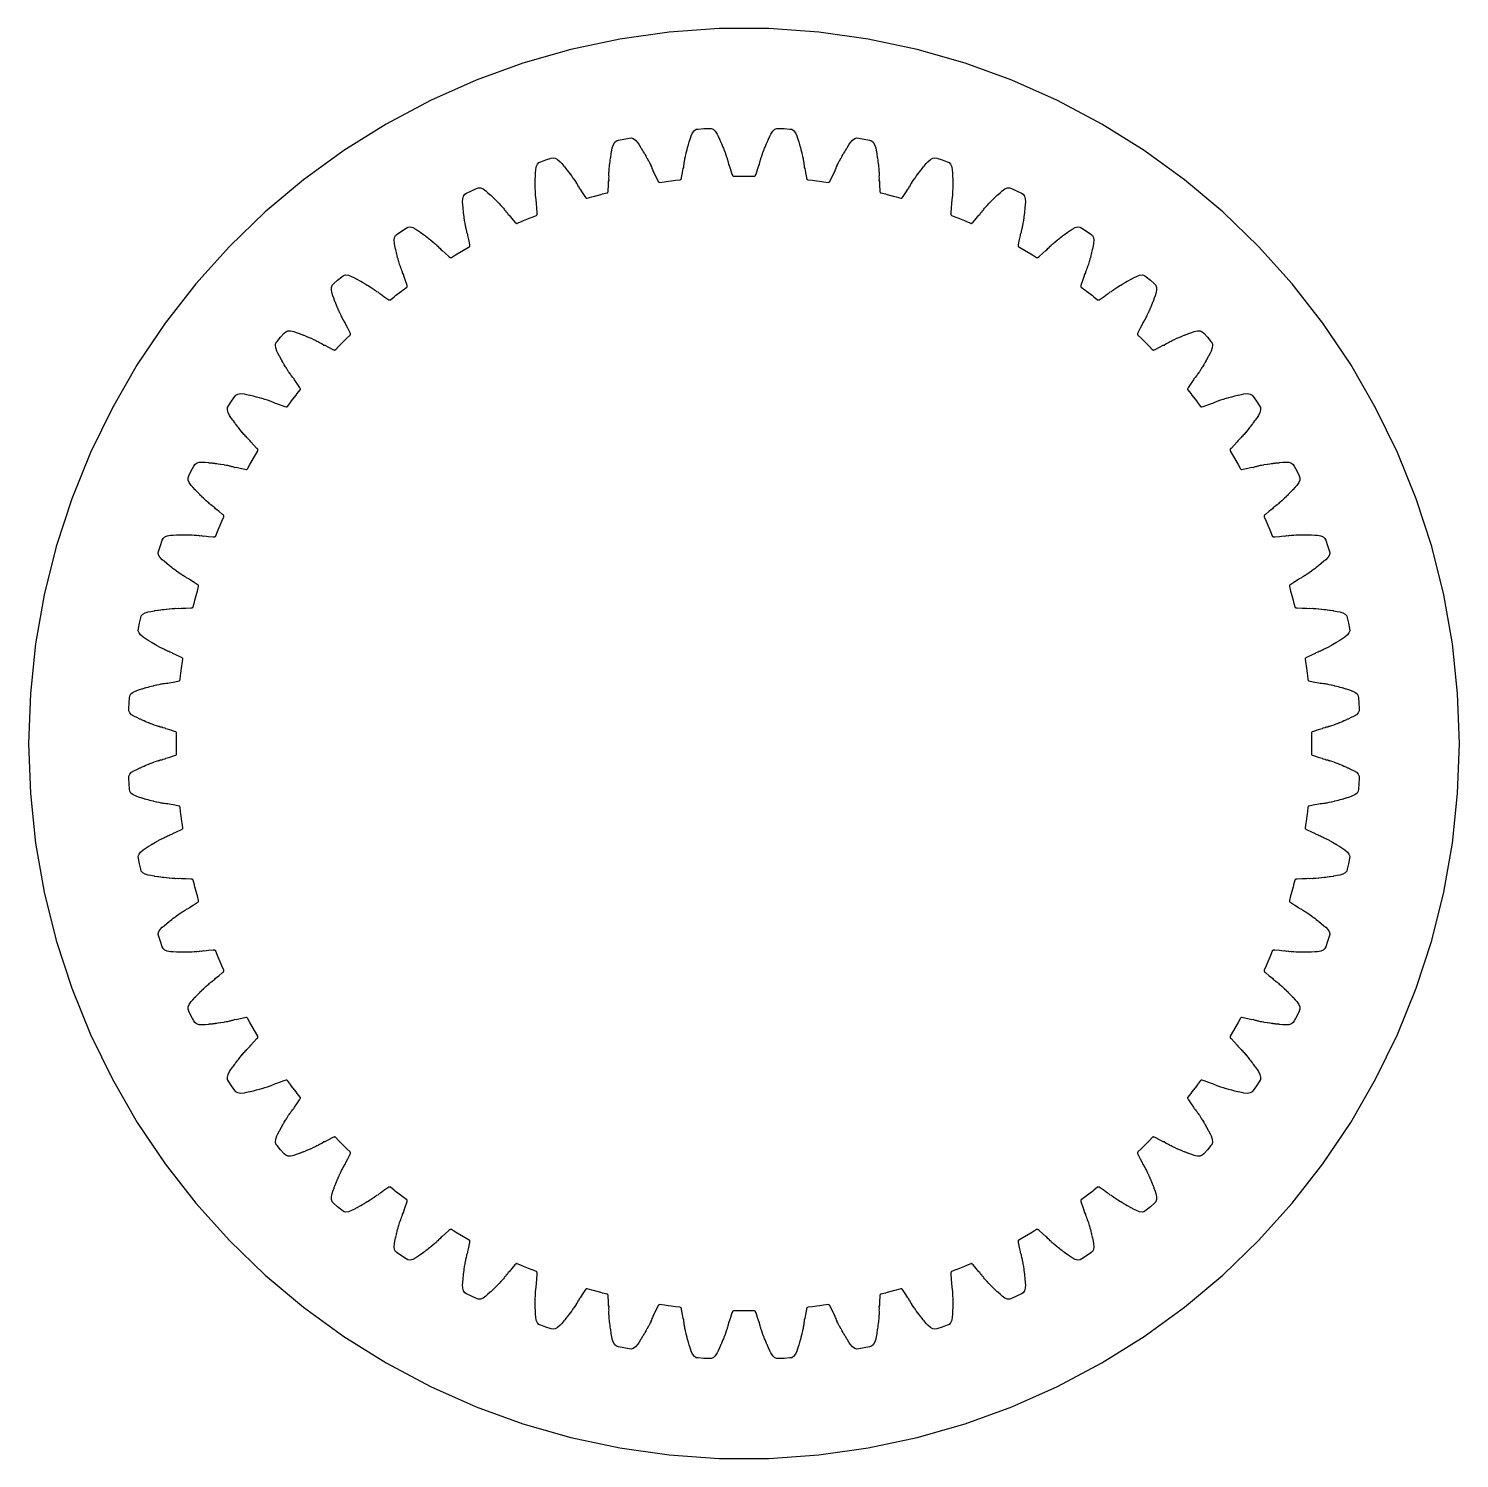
# Model space of a CAD drawing. Header units: millimetres. Extents: x -2.91 to 2.91, y -2.91 to 2.91.
import ezdxf

# ---------------------------------------------------------------- set-up
doc = ezdxf.new("R2010")
doc.units = ezdxf.units.MM
doc.layers.add('OpenJsCad', color=7, linetype='Continuous')

msp = doc.modelspace()

# ---------------------------------------------------------------- linework, layer by layer
at = {"layer": 'OpenJsCad'}
for points in [[(2.9094, 0), (2.9023, 0.2029), (2.8811, 0.4049), (2.8458, 0.6049), (2.7967, 0.8019), (2.7339, 0.9951), (2.6578, 1.1833), (2.5688, 1.3659), (2.4673, 1.5417), (2.3537, 1.7101), (2.2287, 1.8701), (2.0928, 2.021), (1.9467, 2.1621), (1.7912, 2.2926), (1.6269, 2.412), (1.4547, 2.5196), (1.2754, 2.6149), (1.0899, 2.6975), (0.899, 2.767), (0.7038, 2.8229), (0.5052, 2.8652), (0.3041, 2.8934), (0.1015, 2.9076), (-0.1015, 2.9076), (-0.3041, 2.8934), (-0.5052, 2.8652), (-0.7038, 2.8229), (-0.899, 2.767), (-1.0899, 2.6975), (-1.2754, 2.6149), (-1.4547, 2.5196), (-1.6269, 2.412), (-1.7912, 2.2926), (-1.9467, 2.1621), (-2.0928, 2.021), (-2.2287, 1.8701), (-2.3537, 1.7101), (-2.4673, 1.5417), (-2.5688, 1.3659), (-2.6578, 1.1833), (-2.7339, 0.9951), (-2.7967, 0.8019), (-2.8458, 0.6049), (-2.8811, 0.4049), (-2.9023, 0.2029), (-2.9094, 0), (-2.9023, -0.2029), (-2.8811, -0.4049), (-2.8458, -0.6049), (-2.7967, -0.8019), (-2.7339, -0.9951), (-2.6578, -1.1833), (-2.5688, -1.3659), (-2.4673, -1.5417), (-2.3537, -1.7101), (-2.2287, -1.8701), (-2.0928, -2.021), (-1.9467, -2.1621), (-1.7912, -2.2926), (-1.6269, -2.412), (-1.4547, -2.5196), (-1.2754, -2.6149), (-1.0899, -2.6975), (-0.899, -2.767), (-0.7038, -2.8229), (-0.5052, -2.8652), (-0.3041, -2.8934), (-0.1015, -2.9076), (0.1015, -2.9076), (0.3041, -2.8934), (0.5052, -2.8652), (0.7038, -2.8229), (0.899, -2.767), (1.0899, -2.6975), (1.2754, -2.6149), (1.4547, -2.5196), (1.6269, -2.412), (1.7912, -2.2926), (1.9467, -2.1621), (2.0928, -2.021), (2.2287, -1.8701), (2.3537, -1.7101), (2.4673, -1.5417), (2.5688, -1.3659), (2.6578, -1.1833), (2.7339, -0.9951), (2.7967, -0.8019), (2.8458, -0.6049), (2.8811, -0.4049), (2.9023, -0.2029), (2.9094, 0)], [(-2.502, 0.1417), (-2.501, 0.1639), (-2.4991, 0.1861), (-2.498, 0.1942), (-2.4931, 0.2019), (-2.4843, 0.2088), (-2.4718, 0.2148), (-2.4624, 0.218), (-2.4493, 0.2221), (-2.4479, 0.2224), (-2.4474, 0.2226), (-2.4465, 0.2229), (-2.4361, 0.226), (-2.435, 0.2262), (-2.4317, 0.2272), (-2.431, 0.2275), (-2.4236, 0.2295), (-2.4228, 0.2297), (-2.4164, 0.2314), (-2.416, 0.2315), (-2.4115, 0.2327), (-2.411, 0.2328), (-2.4017, 0.2352), (-2.4016, 0.2352), (-2.4, 0.2356), (-2.3891, 0.2381), (-2.3877, 0.2385), (-2.3787, 0.2404), (-2.3743, 0.2413), (-2.3698, 0.2422), (-2.3668, 0.2423), (-2.3624, 0.2436), (-2.3562, 0.2436), (-2.3519, 0.2452), (-2.3426, 0.2453), (-2.3384, 0.2473), (-2.3219, 0.25), (-2.3025, 0.2536), (-2.2975, 0.2547), (-2.2969, 0.2549), (-2.2961, 0.2555), (-2.2951, 0.2562), (-2.2945, 0.2569), (-2.2939, 0.2576), (-2.2936, 0.2583), (-2.2932, 0.2594), (-2.291, 0.2785), (-2.29, 0.2865), (-2.2862, 0.316), (-2.285, 0.3239), (-2.2822, 0.343), (-2.2823, 0.3441), (-2.2824, 0.3449), (-2.2828, 0.3458), (-2.2832, 0.3466), (-2.2839, 0.3475), (-2.2847, 0.3483), (-2.2851, 0.3487), (-2.2897, 0.351), (-2.3075, 0.3595), (-2.3227, 0.3664), (-2.3262, 0.3694), (-2.3352, 0.3719), (-2.339, 0.3746), (-2.3449, 0.3761), (-2.3489, 0.3785), (-2.3517, 0.3794), (-2.3559, 0.3814), (-2.3599, 0.3834), (-2.3681, 0.3877), (-2.3693, 0.3883), (-2.3792, 0.3936), (-2.3806, 0.3944), (-2.3807, 0.3945), (-2.3891, 0.3991), (-2.3896, 0.3994), (-2.3936, 0.4017), (-2.394, 0.4019), (-2.3997, 0.4052), (-2.4004, 0.4056), (-2.407, 0.4095), (-2.4076, 0.4099), (-2.4106, 0.4117), (-2.4116, 0.4122), (-2.4208, 0.4179), (-2.4216, 0.4185), (-2.422, 0.4187), (-2.4233, 0.4194), (-2.4349, 0.4268), (-2.4432, 0.4323), (-2.4537, 0.4413), (-2.4604, 0.4503), (-2.4632, 0.4589), (-2.4621, 0.4671), (-2.4582, 0.489), (-2.4534, 0.5107), (-2.4513, 0.5186), (-2.4454, 0.5256), (-2.4358, 0.5313), (-2.4226, 0.5356), (-2.4129, 0.5375), (-2.3993, 0.5399), (-2.3979, 0.54), (-2.3974, 0.5401), (-2.3964, 0.5404), (-2.3858, 0.5421), (-2.3847, 0.5421), (-2.3812, 0.5427), (-2.3805, 0.5428), (-2.3729, 0.5439), (-2.3721, 0.544), (-2.3656, 0.5448), (-2.3652, 0.5449), (-2.3605, 0.5455), (-2.36, 0.5455), (-2.3505, 0.5466), (-2.3504, 0.5467), (-2.3488, 0.5468), (-2.3376, 0.5479), (-2.3362, 0.5481), (-2.327, 0.5488), (-2.3225, 0.5492), (-2.3179, 0.5495), (-2.315, 0.5492), (-2.3104, 0.5499), (-2.3043, 0.549), (-2.2998, 0.5501), (-2.2905, 0.549), (-2.2861, 0.5504), (-2.2694, 0.5509), (-2.2497, 0.5519), (-2.2446, 0.5524), (-2.244, 0.5526), (-2.2431, 0.553), (-2.242, 0.5536), (-2.2413, 0.5542), (-2.2406, 0.5548), (-2.2402, 0.5555), (-2.2397, 0.5565), (-2.2351, 0.5752), (-2.233, 0.5829), (-2.2253, 0.6117), (-2.2232, 0.6194), (-2.2179, 0.6379), (-2.2178, 0.639), (-2.2179, 0.6398), (-2.2181, 0.6408), (-2.2184, 0.6416), (-2.219, 0.6426), (-2.2197, 0.6435), (-2.22, 0.6439), (-2.2243, 0.6469), (-2.2408, 0.6576), (-2.255, 0.6664), (-2.2581, 0.6698), (-2.2667, 0.6735), (-2.2701, 0.6767), (-2.2758, 0.679), (-2.2794, 0.6819), (-2.2821, 0.6831), (-2.286, 0.6857), (-2.2897, 0.6882), (-2.2972, 0.6934), (-2.2984, 0.6943), (-2.3075, 0.7008), (-2.3088, 0.7018), (-2.3089, 0.7018), (-2.3166, 0.7076), (-2.317, 0.7079), (-2.3207, 0.7107), (-2.321, 0.711), (-2.3262, 0.715), (-2.3269, 0.7154), (-2.333, 0.7202), (-2.3335, 0.7207), (-2.3363, 0.7228), (-2.3372, 0.7235), (-2.3456, 0.7303), (-2.3463, 0.731), (-2.3466, 0.7313), (-2.3478, 0.7321), (-2.3584, 0.741), (-2.3659, 0.7475), (-2.3751, 0.7578), (-2.3806, 0.7675), (-2.3822, 0.7765), (-2.3801, 0.7844), (-2.3734, 0.8056), (-2.3658, 0.8266), (-2.3626, 0.8341), (-2.3559, 0.8403), (-2.3456, 0.8447), (-2.332, 0.8472), (-2.3221, 0.8479), (-2.3083, 0.8485), (-2.3069, 0.8484), (-2.3064, 0.8484), (-2.3054, 0.8485), (-2.2946, 0.8488), (-2.2935, 0.8488), (-2.29, 0.8488), (-2.2893, 0.8489), (-2.2816, 0.849), (-2.2808, 0.8489), (-2.2742, 0.8489), (-2.2738, 0.849), (-2.2691, 0.8489), (-2.2686, 0.8489), (-2.259, 0.8488), (-2.2589, 0.8488), (-2.2573, 0.8487), (-2.2461, 0.8484), (-2.2446, 0.8483), (-2.2355, 0.8479), (-2.231, 0.8476), (-2.2263, 0.8473), (-2.2235, 0.8466), (-2.2188, 0.8467), (-2.2129, 0.8451), (-2.2083, 0.8456), (-2.1993, 0.8432), (-2.1947, 0.8441), (-2.1781, 0.8424), (-2.1584, 0.8408), (-2.1533, 0.8406), (-2.1527, 0.8407), (-2.1517, 0.841), (-2.1506, 0.8415), (-2.1498, 0.842), (-2.1491, 0.8425), (-2.1486, 0.8431), (-2.1479, 0.8441), (-2.1409, 0.862), (-2.1379, 0.8694), (-2.1265, 0.8969), (-2.1233, 0.9043), (-2.1157, 0.922), (-2.1155, 0.9231), (-2.1154, 0.9239), (-2.1155, 0.9248), (-2.1157, 0.9257), (-2.1162, 0.9268), (-2.1167, 0.9277), (-2.117, 0.9282), (-2.1208, 0.9317), (-2.1358, 0.9444), (-2.1487, 0.955), (-2.1514, 0.9589), (-2.1594, 0.9636), (-2.1623, 0.9672), (-2.1677, 0.9702), (-2.1709, 0.9736), (-2.1734, 0.9751), (-2.1769, 0.9782), (-2.1802, 0.9812), (-2.187, 0.9873), (-2.1881, 0.9883), (-2.1963, 0.996), (-2.1975, 0.9971), (-2.1975, 0.9972), (-2.2044, 1.0039), (-2.2048, 1.0042), (-2.2081, 1.0075), (-2.2084, 1.0078), (-2.213, 1.0125), (-2.2136, 1.013), (-2.219, 1.0185), (-2.2195, 1.0191), (-2.2219, 1.0216), (-2.2228, 1.0223), (-2.2302, 1.0302), (-2.2308, 1.031), (-2.2311, 1.0313), (-2.2322, 1.0323), (-2.2415, 1.0425), (-2.2481, 1.0499), (-2.2559, 1.0613), (-2.26, 1.0717), (-2.2605, 1.0808), (-2.2573, 1.0884), (-2.2479, 1.1085), (-2.2377, 1.1283), (-2.2336, 1.1354), (-2.2261, 1.1406), (-2.2153, 1.1437), (-2.2015, 1.1444), (-2.1916, 1.1437), (-2.1778, 1.1425), (-2.1764, 1.1422), (-2.176, 1.1422), (-2.1749, 1.1422), (-2.1642, 1.1411), (-2.1631, 1.1409), (-2.1596, 1.1405), (-2.1589, 1.1404), (-2.1512, 1.1395), (-2.1504, 1.1393), (-2.1439, 1.1385), (-2.1435, 1.1385), (-2.1389, 1.1379), (-2.1384, 1.1377), (-2.1289, 1.1364), (-2.1288, 1.1363), (-2.1272, 1.1361), (-2.1161, 1.1343), (-2.1147, 1.134), (-2.1057, 1.1324), (-2.1012, 1.1316), (-2.0967, 1.1307), (-2.0939, 1.1296), (-2.0893, 1.1291), (-2.0837, 1.1267), (-2.079, 1.1266), (-2.0704, 1.1231), (-2.0658, 1.1233), (-2.0495, 1.1195), (-2.0302, 1.1154), (-2.0251, 1.1145), (-2.0245, 1.1145), (-2.0235, 1.1147), (-2.0224, 1.115), (-2.0215, 1.1154), (-2.0207, 1.1158), (-2.0201, 1.1164), (-2.0194, 1.1172), (-2.01, 1.1341), (-2.0061, 1.141), (-1.9912, 1.1668), (-1.9871, 1.1737), (-1.9772, 1.1902), (-1.9769, 1.1913), (-1.9767, 1.1921), (-1.9767, 1.193), (-1.9768, 1.1939), (-1.9771, 1.1951), (-1.9775, 1.196), (-1.9777, 1.1966), (-1.9811, 1.2005), (-1.9943, 1.2151), (-2.0057, 1.2273), (-2.0078, 1.2315), (-2.0152, 1.2372), (-2.0176, 1.2411), (-2.0225, 1.2449), (-2.0252, 1.2486), (-2.0276, 1.2505), (-2.0306, 1.2539), (-2.0335, 1.2573), (-2.0395, 1.2644), (-2.0404, 1.2655), (-2.0475, 1.2742), (-2.0485, 1.2754), (-2.0486, 1.2755), (-2.0545, 1.283), (-2.0549, 1.2834), (-2.0577, 1.2871), (-2.058, 1.2875), (-2.0619, 1.2927), (-2.0625, 1.2933), (-2.0671, 1.2994), (-2.0675, 1.3001), (-2.0696, 1.3029), (-2.0703, 1.3037), (-2.0766, 1.3124), (-2.0772, 1.3133), (-2.0774, 1.3137), (-2.0783, 1.3148), (-2.0863, 1.3261), (-2.0918, 1.3343), (-2.0981, 1.3467), (-2.1008, 1.3575), (-2.1001, 1.3666), (-2.096, 1.3737), (-2.084, 1.3925), (-2.0712, 1.4107), (-2.0662, 1.4172), (-2.0581, 1.4214), (-2.0471, 1.423), (-2.0333, 1.4219), (-2.0235, 1.42), (-2.0101, 1.417), (-2.0087, 1.4166), (-2.0083, 1.4165), (-2.0072, 1.4163), (-1.9968, 1.4138), (-1.9957, 1.4134), (-1.9923, 1.4126), (-1.9916, 1.4125), (-1.9841, 1.4106), (-1.9833, 1.4103), (-1.977, 1.4086), (-1.9766, 1.4085), (-1.9721, 1.4073), (-1.9716, 1.4071), (-1.9624, 1.4045), (-1.9623, 1.4045), (-1.9607, 1.404), (-1.95, 1.4008), (-1.9486, 1.4004), (-1.9398, 1.3976), (-1.9356, 1.3962), (-1.9312, 1.3947), (-1.9286, 1.3933), (-1.9241, 1.3921), (-1.9188, 1.389), (-1.9142, 1.3883), (-1.9061, 1.3837), (-1.9015, 1.3833), (-1.8858, 1.3775), (-1.8673, 1.3708), (-1.8623, 1.3693), (-1.8617, 1.3692), (-1.8607, 1.3693), (-1.8595, 1.3694), (-1.8587, 1.3697), (-1.8578, 1.37), (-1.8571, 1.3705), (-1.8563, 1.3713), (-1.8448, 1.3867), (-1.84, 1.3931), (-1.8219, 1.4167), (-1.8169, 1.423), (-1.805, 1.4381), (-1.8045, 1.4391), (-1.8042, 1.4399), (-1.8041, 1.4408), (-1.804, 1.4417), (-1.8042, 1.4429), (-1.8044, 1.4439), (-1.8046, 1.4445), (-1.8074, 1.4488), (-1.8186, 1.4651), (-1.8283, 1.4786), (-1.8299, 1.483), (-1.8364, 1.4897), (-1.8383, 1.4939), (-1.8427, 1.4982), (-1.8449, 1.5023), (-1.847, 1.5044), (-1.8496, 1.5083), (-1.852, 1.512), (-1.857, 1.5198), (-1.8577, 1.521), (-1.8637, 1.5305), (-1.8645, 1.5319), (-1.8645, 1.532), (-1.8695, 1.5402), (-1.8698, 1.5407), (-1.8721, 1.5447), (-1.8723, 1.5451), (-1.8756, 1.5507), (-1.876, 1.5514), (-1.8798, 1.5581), (-1.8801, 1.5588), (-1.8818, 1.5619), (-1.8824, 1.5628), (-1.8876, 1.5723), (-1.888, 1.5732), (-1.8882, 1.5736), (-1.8889, 1.5748), (-1.8953, 1.5871), (-1.8997, 1.5959), (-1.9044, 1.609), (-1.9056, 1.6201), (-1.9037, 1.629), (-1.8987, 1.6355), (-1.8844, 1.6526), (-1.8694, 1.669), (-1.8636, 1.6748), (-1.855, 1.6779), (-1.8438, 1.678), (-1.8303, 1.6752), (-1.8209, 1.672), (-1.8079, 1.6672), (-1.8066, 1.6666), (-1.8062, 1.6665), (-1.8052, 1.6662), (-1.7951, 1.6623), (-1.7941, 1.6618), (-1.7909, 1.6606), (-1.7902, 1.6604), (-1.783, 1.6575), (-1.7823, 1.6571), (-1.7762, 1.6546), (-1.7758, 1.6545), (-1.7715, 1.6527), (-1.7711, 1.6524), (-1.7623, 1.6486), (-1.7621, 1.6486), (-1.7607, 1.648), (-1.7504, 1.6433), (-1.7491, 1.6427), (-1.7408, 1.6388), (-1.7368, 1.6369), (-1.7326, 1.6348), (-1.7302, 1.6331), (-1.7259, 1.6314), (-1.721, 1.6276), (-1.7166, 1.6263), (-1.7092, 1.6207), (-1.7046, 1.6197), (-1.6899, 1.6118), (-1.6723, 1.6028), (-1.6677, 1.6006), (-1.6671, 1.6005), (-1.6661, 1.6004), (-1.6649, 1.6004), (-1.664, 1.6006), (-1.6631, 1.6008), (-1.6624, 1.6012), (-1.6614, 1.6018), (-1.648, 1.6157), (-1.6424, 1.6214), (-1.6214, 1.6424), (-1.6157, 1.648), (-1.6018, 1.6614), (-1.6012, 1.6624), (-1.6008, 1.6631), (-1.6006, 1.664), (-1.6004, 1.6649), (-1.6004, 1.6661), (-1.6005, 1.6671), (-1.6006, 1.6677), (-1.6028, 1.6723), (-1.6118, 1.6899), (-1.6197, 1.7046), (-1.6207, 1.7092), (-1.6263, 1.7166), (-1.6276, 1.721), (-1.6314, 1.7259), (-1.6331, 1.7302), (-1.6348, 1.7326), (-1.6369, 1.7368), (-1.6388, 1.7408), (-1.6427, 1.7491), (-1.6433, 1.7504), (-1.648, 1.7607), (-1.6486, 1.7621), (-1.6486, 1.7623), (-1.6524, 1.7711), (-1.6527, 1.7715), (-1.6545, 1.7758), (-1.6546, 1.7762), (-1.6571, 1.7823), (-1.6575, 1.783), (-1.6604, 1.7902), (-1.6606, 1.7909), (-1.6618, 1.7941), (-1.6623, 1.7951), (-1.6662, 1.8052), (-1.6665, 1.8062), (-1.6666, 1.8066), (-1.6672, 1.8079), (-1.672, 1.8209), (-1.6752, 1.8303), (-1.678, 1.8438), (-1.6779, 1.855), (-1.6748, 1.8636), (-1.669, 1.8694), (-1.6526, 1.8844), (-1.6355, 1.8987), (-1.629, 1.9037), (-1.6201, 1.9056), (-1.609, 1.9044), (-1.5959, 1.8997), (-1.5871, 1.8953), (-1.5748, 1.8889), (-1.5736, 1.8882), (-1.5732, 1.888), (-1.5723, 1.8876), (-1.5628, 1.8824), (-1.5619, 1.8818), (-1.5588, 1.8801), (-1.5581, 1.8798), (-1.5514, 1.876), (-1.5507, 1.8756), (-1.5451, 1.8723), (-1.5447, 1.8721), (-1.5407, 1.8698), (-1.5402, 1.8695), (-1.532, 1.8645), (-1.5319, 1.8645), (-1.5305, 1.8637), (-1.521, 1.8577), (-1.5198, 1.857), (-1.512, 1.852), (-1.5083, 1.8496), (-1.5044, 1.847), (-1.5023, 1.8449), (-1.4982, 1.8427), (-1.4939, 1.8383), (-1.4897, 1.8364), (-1.483, 1.8299), (-1.4786, 1.8283), (-1.4651, 1.8186), (-1.4488, 1.8074), (-1.4445, 1.8046), (-1.4439, 1.8044), (-1.4429, 1.8042), (-1.4417, 1.804), (-1.4408, 1.8041), (-1.4399, 1.8042), (-1.4391, 1.8045), (-1.4381, 1.805), (-1.423, 1.8169), (-1.4167, 1.8219), (-1.3931, 1.84), (-1.3867, 1.8448), (-1.3713, 1.8563), (-1.3705, 1.8571), (-1.37, 1.8578), (-1.3697, 1.8587), (-1.3694, 1.8595), (-1.3693, 1.8607), (-1.3692, 1.8617), (-1.3693, 1.8623), (-1.3708, 1.8673), (-1.3775, 1.8858), (-1.3833, 1.9015), (-1.3837, 1.9061), (-1.3883, 1.9142), (-1.389, 1.9188), (-1.3921, 1.9241), (-1.3933, 1.9286), (-1.3947, 1.9312), (-1.3962, 1.9356), (-1.3976, 1.9398), (-1.4004, 1.9486), (-1.4008, 1.95), (-1.404, 1.9607), (-1.4045, 1.9623), (-1.4045, 1.9624), (-1.4071, 1.9716), (-1.4073, 1.9721), (-1.4085, 1.9766), (-1.4086, 1.977), (-1.4103, 1.9833), (-1.4106, 1.9841), (-1.4125, 1.9916), (-1.4126, 1.9923), (-1.4134, 1.9957), (-1.4138, 1.9968), (-1.4163, 2.0072), (-1.4165, 2.0083), (-1.4166, 2.0087), (-1.417, 2.0101), (-1.42, 2.0235), (-1.4219, 2.0333), (-1.423, 2.0471), (-1.4214, 2.0581), (-1.4172, 2.0662), (-1.4107, 2.0712), (-1.3925, 2.084), (-1.3737, 2.096), (-1.3666, 2.1001), (-1.3575, 2.1008), (-1.3467, 2.0981), (-1.3343, 2.0918), (-1.3261, 2.0863), (-1.3148, 2.0783), (-1.3137, 2.0774), (-1.3133, 2.0772), (-1.3124, 2.0766), (-1.3037, 2.0703), (-1.3029, 2.0696), (-1.3001, 2.0675), (-1.2994, 2.0671), (-1.2933, 2.0625), (-1.2927, 2.0619), (-1.2875, 2.058), (-1.2871, 2.0577), (-1.2834, 2.0549), (-1.283, 2.0545), (-1.2755, 2.0486), (-1.2754, 2.0485), (-1.2742, 2.0475), (-1.2655, 2.0404), (-1.2644, 2.0395), (-1.2573, 2.0335), (-1.2539, 2.0306), (-1.2505, 2.0276), (-1.2486, 2.0252), (-1.2449, 2.0225), (-1.2411, 2.0176), (-1.2372, 2.0152), (-1.2315, 2.0078), (-1.2273, 2.0057), (-1.2151, 1.9943), (-1.2005, 1.9811), (-1.1966, 1.9777), (-1.196, 1.9775), (-1.1951, 1.9771), (-1.1939, 1.9768), (-1.193, 1.9767), (-1.1921, 1.9767), (-1.1913, 1.9769), (-1.1902, 1.9772), (-1.1737, 1.9871), (-1.1668, 1.9912), (-1.141, 2.0061), (-1.1341, 2.01), (-1.1172, 2.0194), (-1.1164, 2.0201), (-1.1158, 2.0207), (-1.1154, 2.0215), (-1.115, 2.0224), (-1.1147, 2.0235), (-1.1145, 2.0245), (-1.1145, 2.0251), (-1.1154, 2.0302), (-1.1195, 2.0495), (-1.1233, 2.0658), (-1.1231, 2.0704), (-1.1266, 2.079), (-1.1267, 2.0837), (-1.1291, 2.0893), (-1.1296, 2.0939), (-1.1307, 2.0967), (-1.1316, 2.1012), (-1.1324, 2.1057), (-1.134, 2.1147), (-1.1343, 2.1161), (-1.1361, 2.1272), (-1.1363, 2.1288), (-1.1364, 2.1289), (-1.1377, 2.1384), (-1.1379, 2.1389), (-1.1385, 2.1435), (-1.1385, 2.1439), (-1.1393, 2.1504), (-1.1395, 2.1512), (-1.1404, 2.1589), (-1.1405, 2.1596), (-1.1409, 2.1631), (-1.1411, 2.1642), (-1.1422, 2.1749), (-1.1422, 2.176), (-1.1422, 2.1764), (-1.1425, 2.1778), (-1.1437, 2.1916), (-1.1444, 2.2015), (-1.1437, 2.2153), (-1.1406, 2.2261), (-1.1354, 2.2336), (-1.1283, 2.2377), (-1.1085, 2.2479), (-1.0884, 2.2573), (-1.0808, 2.2605), (-1.0717, 2.26), (-1.0613, 2.2559), (-1.0499, 2.2481), (-1.0425, 2.2415), (-1.0323, 2.2322), (-1.0313, 2.2311), (-1.031, 2.2308), (-1.0302, 2.2302), (-1.0223, 2.2228), (-1.0216, 2.2219), (-1.0191, 2.2195), (-1.0185, 2.219), (-1.013, 2.2136), (-1.0125, 2.213), (-1.0078, 2.2084), (-1.0075, 2.2081), (-1.0042, 2.2048), (-1.0039, 2.2044), (-0.9972, 2.1975), (-0.9971, 2.1975), (-0.996, 2.1963), (-0.9883, 2.1881), (-0.9873, 2.187), (-0.9812, 2.1802), (-0.9782, 2.1769), (-0.9751, 2.1734), (-0.9736, 2.1709), (-0.9702, 2.1677), (-0.9672, 2.1623), (-0.9636, 2.1594), (-0.9589, 2.1514), (-0.955, 2.1487), (-0.9444, 2.1358), (-0.9317, 2.1208), (-0.9282, 2.117), (-0.9277, 2.1167), (-0.9268, 2.1162), (-0.9257, 2.1157), (-0.9248, 2.1155), (-0.9239, 2.1154), (-0.9231, 2.1155), (-0.922, 2.1157), (-0.9043, 2.1233), (-0.8969, 2.1265), (-0.8694, 2.1379), (-0.862, 2.1409), (-0.8441, 2.1479), (-0.8431, 2.1486), (-0.8425, 2.1491), (-0.842, 2.1498), (-0.8415, 2.1506), (-0.841, 2.1517), (-0.8407, 2.1527), (-0.8406, 2.1533), (-0.8408, 2.1584), (-0.8424, 2.1781), (-0.8441, 2.1947), (-0.8432, 2.1993), (-0.8456, 2.2083), (-0.8451, 2.2129), (-0.8467, 2.2188), (-0.8466, 2.2235), (-0.8473, 2.2263), (-0.8476, 2.231), (-0.8479, 2.2355), (-0.8483, 2.2446), (-0.8484, 2.2461), (-0.8487, 2.2573), (-0.8488, 2.2589), (-0.8488, 2.259), (-0.8489, 2.2686), (-0.8489, 2.2691), (-0.849, 2.2738), (-0.8489, 2.2742), (-0.8489, 2.2808), (-0.849, 2.2816), (-0.8489, 2.2893), (-0.8488, 2.29), (-0.8488, 2.2935), (-0.8488, 2.2946), (-0.8485, 2.3054), (-0.8484, 2.3064), (-0.8484, 2.3069), (-0.8485, 2.3083), (-0.8479, 2.3221), (-0.8472, 2.332), (-0.8447, 2.3456), (-0.8403, 2.3559), (-0.8341, 2.3626), (-0.8266, 2.3658), (-0.8056, 2.3734), (-0.7844, 2.3801), (-0.7765, 2.3822), (-0.7675, 2.3806), (-0.7578, 2.3751), (-0.7475, 2.3659), (-0.741, 2.3584), (-0.7321, 2.3478), (-0.7313, 2.3466), (-0.731, 2.3463), (-0.7303, 2.3456), (-0.7235, 2.3372), (-0.7228, 2.3363), (-0.7207, 2.3335), (-0.7202, 2.333), (-0.7154, 2.3269), (-0.715, 2.3262), (-0.711, 2.321), (-0.7107, 2.3207), (-0.7079, 2.317), (-0.7076, 2.3166), (-0.7018, 2.3089), (-0.7018, 2.3088), (-0.7008, 2.3075), (-0.6943, 2.2984), (-0.6934, 2.2972), (-0.6882, 2.2897), (-0.6857, 2.286), (-0.6831, 2.2821), (-0.6819, 2.2794), (-0.679, 2.2758), (-0.6767, 2.2701), (-0.6735, 2.2667), (-0.6698, 2.2581), (-0.6664, 2.255), (-0.6576, 2.2408), (-0.6469, 2.2243), (-0.6439, 2.22), (-0.6435, 2.2197), (-0.6426, 2.219), (-0.6416, 2.2184), (-0.6408, 2.2181), (-0.6398, 2.2179), (-0.639, 2.2178), (-0.6379, 2.2179), (-0.6194, 2.2232), (-0.6117, 2.2253), (-0.5829, 2.233), (-0.5752, 2.2351), (-0.5565, 2.2397), (-0.5555, 2.2402), (-0.5548, 2.2406), (-0.5542, 2.2413), (-0.5536, 2.242), (-0.553, 2.2431), (-0.5526, 2.244), (-0.5524, 2.2446), (-0.5519, 2.2497), (-0.5509, 2.2694), (-0.5504, 2.2861), (-0.549, 2.2905), (-0.5501, 2.2998), (-0.549, 2.3043), (-0.5499, 2.3104), (-0.5492, 2.315), (-0.5495, 2.3179), (-0.5492, 2.3225), (-0.5488, 2.327), (-0.5481, 2.3362), (-0.5479, 2.3376), (-0.5468, 2.3488), (-0.5467, 2.3504), (-0.5466, 2.3505), (-0.5455, 2.36), (-0.5455, 2.3605), (-0.5449, 2.3652), (-0.5448, 2.3656), (-0.544, 2.3721), (-0.5439, 2.3729), (-0.5428, 2.3805), (-0.5427, 2.3812), (-0.5421, 2.3847), (-0.5421, 2.3858), (-0.5404, 2.3964), (-0.5401, 2.3974), (-0.54, 2.3979), (-0.5399, 2.3993), (-0.5375, 2.4129), (-0.5356, 2.4226), (-0.5313, 2.4358), (-0.5256, 2.4454), (-0.5186, 2.4513), (-0.5107, 2.4534), (-0.489, 2.4582), (-0.4671, 2.4621), (-0.4589, 2.4632), (-0.4503, 2.4604), (-0.4413, 2.4537), (-0.4323, 2.4432), (-0.4268, 2.4349), (-0.4194, 2.4233), (-0.4187, 2.422), (-0.4185, 2.4216), (-0.4179, 2.4208), (-0.4122, 2.4116), (-0.4117, 2.4106), (-0.4099, 2.4076), (-0.4095, 2.407), (-0.4056, 2.4004), (-0.4052, 2.3997), (-0.4019, 2.394), (-0.4017, 2.3936), (-0.3994, 2.3896), (-0.3991, 2.3891), (-0.3945, 2.3807), (-0.3944, 2.3806), (-0.3936, 2.3792), (-0.3883, 2.3693), (-0.3877, 2.3681), (-0.3834, 2.3599), (-0.3814, 2.3559), (-0.3794, 2.3517), (-0.3785, 2.3489), (-0.3761, 2.3449), (-0.3746, 2.339), (-0.3719, 2.3352), (-0.3694, 2.3262), (-0.3664, 2.3227), (-0.3595, 2.3075), (-0.351, 2.2897), (-0.3487, 2.2851), (-0.3483, 2.2847), (-0.3475, 2.2839), (-0.3466, 2.2832), (-0.3458, 2.2828), (-0.3449, 2.2824), (-0.3441, 2.2823), (-0.343, 2.2822), (-0.3239, 2.285), (-0.316, 2.2862), (-0.2865, 2.29), (-0.2785, 2.291), (-0.2594, 2.2932), (-0.2583, 2.2936), (-0.2576, 2.2939), (-0.2569, 2.2945), (-0.2562, 2.2951), (-0.2555, 2.2961), (-0.2549, 2.2969), (-0.2547, 2.2975), (-0.2536, 2.3025), (-0.25, 2.3219), (-0.2473, 2.3384), (-0.2453, 2.3426), (-0.2452, 2.3519), (-0.2436, 2.3562), (-0.2436, 2.3624), (-0.2423, 2.3668), (-0.2422, 2.3698), (-0.2413, 2.3743), (-0.2404, 2.3787), (-0.2385, 2.3877), (-0.2381, 2.3891), (-0.2356, 2.4), (-0.2352, 2.4016), (-0.2352, 2.4017), (-0.2328, 2.411), (-0.2327, 2.4115), (-0.2315, 2.416), (-0.2314, 2.4164), (-0.2297, 2.4228), (-0.2295, 2.4236), (-0.2275, 2.431), (-0.2272, 2.4317), (-0.2262, 2.435), (-0.226, 2.4361), (-0.2229, 2.4465), (-0.2226, 2.4474), (-0.2224, 2.4479), (-0.2221, 2.4493), (-0.218, 2.4624), (-0.2148, 2.4718), (-0.2088, 2.4843), (-0.2019, 2.4931), (-0.1942, 2.498), (-0.1861, 2.4991), (-0.1639, 2.501), (-0.1417, 2.502), (-0.1335, 2.502), (-0.1253, 2.4981), (-0.1172, 2.4903), (-0.1097, 2.4787), (-0.1053, 2.4698), (-0.0995, 2.4573), (-0.099, 2.4559), (-0.0988, 2.4555), (-0.0983, 2.4546), (-0.0939, 2.4448), (-0.0935, 2.4437), (-0.0921, 2.4405), (-0.0918, 2.4399), (-0.0888, 2.4328), (-0.0885, 2.432), (-0.086, 2.426), (-0.0858, 2.4256), (-0.084, 2.4213), (-0.0839, 2.4208), (-0.0803, 2.4119), (-0.0803, 2.4118), (-0.0797, 2.4103), (-0.0757, 2.3997), (-0.0752, 2.3984), (-0.0721, 2.3898), (-0.0706, 2.3855), (-0.0691, 2.3811), (-0.0687, 2.3782), (-0.0668, 2.374), (-0.0661, 2.3679), (-0.0639, 2.3638), (-0.0626, 2.3545), (-0.0601, 2.3507), (-0.0552, 2.3347), (-0.0492, 2.3159), (-0.0474, 2.3111), (-0.0471, 2.3106), (-0.0464, 2.3098), (-0.0456, 2.3089), (-0.0448, 2.3084), (-0.044, 2.3079), (-0.0433, 2.3077), (-0.0421, 2.3075), (-0.0229, 2.3078), (-0.0149, 2.3078), (0.0149, 2.3078), (0.0229, 2.3078), (0.0421, 2.3075), (0.0433, 2.3077), (0.044, 2.3079), (0.0448, 2.3084), (0.0456, 2.3089), (0.0464, 2.3098), (0.0471, 2.3106), (0.0474, 2.3111), (0.0492, 2.3159), (0.0552, 2.3347), (0.0601, 2.3507), (0.0626, 2.3545), (0.0639, 2.3638), (0.0661, 2.3679), (0.0668, 2.374), (0.0687, 2.3782), (0.0691, 2.3811), (0.0706, 2.3855), (0.0721, 2.3898), (0.0752, 2.3984), (0.0757, 2.3997), (0.0797, 2.4103), (0.0803, 2.4118), (0.0803, 2.4119), (0.0839, 2.4208), (0.084, 2.4213), (0.0858, 2.4256), (0.086, 2.426), (0.0885, 2.432), (0.0888, 2.4328), (0.0918, 2.4399), (0.0921, 2.4405), (0.0935, 2.4437), (0.0939, 2.4448), (0.0983, 2.4546), (0.0988, 2.4555), (0.099, 2.4559), (0.0995, 2.4573), (0.1053, 2.4698), (0.1097, 2.4787), (0.1172, 2.4903), (0.1253, 2.4981), (0.1335, 2.502), (0.1417, 2.502), (0.1639, 2.501), (0.1861, 2.4991), (0.1942, 2.498), (0.2019, 2.4931), (0.2088, 2.4843), (0.2148, 2.4718), (0.218, 2.4624), (0.2221, 2.4493), (0.2224, 2.4479), (0.2226, 2.4474), (0.2229, 2.4465), (0.226, 2.4361), (0.2262, 2.435), (0.2272, 2.4317), (0.2275, 2.431), (0.2295, 2.4236), (0.2297, 2.4228), (0.2314, 2.4164), (0.2315, 2.416), (0.2327, 2.4115), (0.2328, 2.411), (0.2352, 2.4017), (0.2352, 2.4016), (0.2356, 2.4), (0.2381, 2.3891), (0.2385, 2.3877), (0.2404, 2.3787), (0.2413, 2.3743), (0.2422, 2.3698), (0.2423, 2.3668), (0.2436, 2.3624), (0.2436, 2.3562), (0.2452, 2.3519), (0.2453, 2.3426), (0.2473, 2.3384), (0.25, 2.3219), (0.2536, 2.3025), (0.2547, 2.2975), (0.2549, 2.2969), (0.2555, 2.2961), (0.2562, 2.2951), (0.2569, 2.2945), (0.2576, 2.2939), (0.2583, 2.2936), (0.2594, 2.2932), (0.2785, 2.291), (0.2865, 2.29), (0.316, 2.2862), (0.3239, 2.285), (0.343, 2.2822), (0.3441, 2.2823), (0.3449, 2.2824), (0.3458, 2.2828), (0.3466, 2.2832), (0.3475, 2.2839), (0.3483, 2.2847), (0.3487, 2.2851), (0.351, 2.2897), (0.3595, 2.3075), (0.3664, 2.3227), (0.3694, 2.3262), (0.3719, 2.3352), (0.3746, 2.339), (0.3761, 2.3449), (0.3785, 2.3489), (0.3794, 2.3517), (0.3814, 2.3559), (0.3834, 2.3599), (0.3877, 2.3681), (0.3883, 2.3693), (0.3936, 2.3792), (0.3944, 2.3806), (0.3945, 2.3807), (0.3991, 2.3891), (0.3994, 2.3896), (0.4017, 2.3936), (0.4019, 2.394), (0.4052, 2.3997), (0.4056, 2.4004), (0.4095, 2.407), (0.4099, 2.4076), (0.4117, 2.4106), (0.4122, 2.4116), (0.4179, 2.4208), (0.4185, 2.4216), (0.4187, 2.422), (0.4194, 2.4233), (0.4268, 2.4349), (0.4323, 2.4432), (0.4413, 2.4537), (0.4503, 2.4604), (0.4589, 2.4632), (0.4671, 2.4621), (0.489, 2.4582), (0.5107, 2.4534), (0.5186, 2.4513), (0.5256, 2.4454), (0.5313, 2.4358), (0.5356, 2.4226), (0.5375, 2.4129), (0.5399, 2.3993), (0.54, 2.3979), (0.5401, 2.3974), (0.5404, 2.3964), (0.5421, 2.3858), (0.5421, 2.3847), (0.5427, 2.3812), (0.5428, 2.3805), (0.5439, 2.3729), (0.544, 2.3721), (0.5448, 2.3656), (0.5449, 2.3652), (0.5455, 2.3605), (0.5455, 2.36), (0.5466, 2.3505), (0.5467, 2.3504), (0.5468, 2.3488), (0.5479, 2.3376), (0.5481, 2.3362), (0.5488, 2.327), (0.5492, 2.3225), (0.5495, 2.3179), (0.5492, 2.315), (0.5499, 2.3104), (0.549, 2.3043), (0.5501, 2.2998), (0.549, 2.2905), (0.5504, 2.2861), (0.5509, 2.2694), (0.5519, 2.2497), (0.5524, 2.2446), (0.5526, 2.244), (0.553, 2.2431), (0.5536, 2.242), (0.5542, 2.2413), (0.5548, 2.2406), (0.5555, 2.2402), (0.5565, 2.2397), (0.5752, 2.2351), (0.5829, 2.233), (0.6117, 2.2253), (0.6194, 2.2232), (0.6379, 2.2179), (0.639, 2.2178), (0.6398, 2.2179), (0.6408, 2.2181), (0.6416, 2.2184), (0.6426, 2.219), (0.6435, 2.2197), (0.6439, 2.22), (0.6469, 2.2243), (0.6576, 2.2408), (0.6664, 2.255), (0.6698, 2.2581), (0.6735, 2.2667), (0.6767, 2.2701), (0.679, 2.2758), (0.6819, 2.2794), (0.6831, 2.2821), (0.6857, 2.286), (0.6882, 2.2897), (0.6934, 2.2972), (0.6943, 2.2984), (0.7008, 2.3075), (0.7018, 2.3088), (0.7018, 2.3089), (0.7076, 2.3166), (0.7079, 2.317), (0.7107, 2.3207), (0.711, 2.321), (0.715, 2.3262), (0.7154, 2.3269), (0.7202, 2.333), (0.7207, 2.3335), (0.7228, 2.3363), (0.7235, 2.3372), (0.7303, 2.3456), (0.731, 2.3463), (0.7313, 2.3466), (0.7321, 2.3478), (0.741, 2.3584), (0.7475, 2.3659), (0.7578, 2.3751), (0.7675, 2.3806), (0.7765, 2.3822), (0.7844, 2.3801), (0.8056, 2.3734), (0.8266, 2.3658), (0.8341, 2.3626), (0.8403, 2.3559), (0.8447, 2.3456), (0.8472, 2.332), (0.8479, 2.3221), (0.8485, 2.3083), (0.8484, 2.3069), (0.8484, 2.3064), (0.8485, 2.3054), (0.8488, 2.2946), (0.8488, 2.2935), (0.8488, 2.29), (0.8489, 2.2893), (0.849, 2.2816), (0.8489, 2.2808), (0.8489, 2.2742), (0.849, 2.2738), (0.8489, 2.2691), (0.8489, 2.2686), (0.8488, 2.259), (0.8488, 2.2589), (0.8487, 2.2573), (0.8484, 2.2461), (0.8483, 2.2446), (0.8479, 2.2355), (0.8476, 2.231), (0.8473, 2.2263), (0.8466, 2.2235), (0.8467, 2.2188), (0.8451, 2.2129), (0.8456, 2.2083), (0.8432, 2.1993), (0.8441, 2.1947), (0.8424, 2.1781), (0.8408, 2.1584), (0.8406, 2.1533), (0.8407, 2.1527), (0.841, 2.1517), (0.8415, 2.1506), (0.842, 2.1498), (0.8425, 2.1491), (0.8431, 2.1486), (0.8441, 2.1479), (0.862, 2.1409), (0.8694, 2.1379), (0.8969, 2.1265), (0.9043, 2.1233), (0.922, 2.1157), (0.9231, 2.1155), (0.9239, 2.1154), (0.9248, 2.1155), (0.9257, 2.1157), (0.9268, 2.1162), (0.9277, 2.1167), (0.9282, 2.117), (0.9317, 2.1208), (0.9444, 2.1358), (0.955, 2.1487), (0.9589, 2.1514), (0.9636, 2.1594), (0.9672, 2.1623), (0.9702, 2.1677), (0.9736, 2.1709), (0.9751, 2.1734), (0.9782, 2.1769), (0.9812, 2.1802), (0.9873, 2.187), (0.9883, 2.1881), (0.996, 2.1963), (0.9971, 2.1975), (0.9972, 2.1975), (1.0039, 2.2044), (1.0042, 2.2048), (1.0075, 2.2081), (1.0078, 2.2084), (1.0125, 2.213), (1.013, 2.2136), (1.0185, 2.219), (1.0191, 2.2195), (1.0216, 2.2219), (1.0223, 2.2228), (1.0302, 2.2302), (1.031, 2.2308), (1.0313, 2.2311), (1.0323, 2.2322), (1.0425, 2.2415), (1.0499, 2.2481), (1.0613, 2.2559), (1.0717, 2.26), (1.0808, 2.2605), (1.0884, 2.2573), (1.1085, 2.2479), (1.1283, 2.2377), (1.1354, 2.2336), (1.1406, 2.2261), (1.1437, 2.2153), (1.1444, 2.2015), (1.1437, 2.1916), (1.1425, 2.1778), (1.1422, 2.1764), (1.1422, 2.176), (1.1422, 2.1749), (1.1411, 2.1642), (1.1409, 2.1631), (1.1405, 2.1596), (1.1404, 2.1589), (1.1395, 2.1512), (1.1393, 2.1504), (1.1385, 2.1439), (1.1385, 2.1435), (1.1379, 2.1389), (1.1377, 2.1384), (1.1364, 2.1289), (1.1363, 2.1288), (1.1361, 2.1272), (1.1343, 2.1161), (1.134, 2.1147), (1.1324, 2.1057), (1.1316, 2.1012), (1.1307, 2.0967), (1.1296, 2.0939), (1.1291, 2.0893), (1.1267, 2.0837), (1.1266, 2.079), (1.1231, 2.0704), (1.1233, 2.0658), (1.1195, 2.0495), (1.1154, 2.0302), (1.1145, 2.0251), (1.1145, 2.0245), (1.1147, 2.0235), (1.115, 2.0224), (1.1154, 2.0215), (1.1158, 2.0207), (1.1164, 2.0201), (1.1172, 2.0194), (1.1341, 2.01), (1.141, 2.0061), (1.1668, 1.9912), (1.1737, 1.9871), (1.1902, 1.9772), (1.1913, 1.9769), (1.1921, 1.9767), (1.193, 1.9767), (1.1939, 1.9768), (1.1951, 1.9771), (1.196, 1.9775), (1.1966, 1.9777), (1.2005, 1.9811), (1.2151, 1.9943), (1.2273, 2.0057), (1.2315, 2.0078), (1.2372, 2.0152), (1.2411, 2.0176), (1.2449, 2.0225), (1.2486, 2.0252), (1.2505, 2.0276), (1.2539, 2.0306), (1.2573, 2.0335), (1.2644, 2.0395), (1.2655, 2.0404), (1.2742, 2.0475), (1.2754, 2.0485), (1.2755, 2.0486), (1.283, 2.0545), (1.2834, 2.0549), (1.2871, 2.0577), (1.2875, 2.058), (1.2927, 2.0619), (1.2933, 2.0625), (1.2994, 2.0671), (1.3001, 2.0675), (1.3029, 2.0696), (1.3037, 2.0703), (1.3124, 2.0766), (1.3133, 2.0772), (1.3137, 2.0774), (1.3148, 2.0783), (1.3261, 2.0863), (1.3343, 2.0918), (1.3467, 2.0981), (1.3575, 2.1008), (1.3666, 2.1001), (1.3737, 2.096), (1.3925, 2.084), (1.4107, 2.0712), (1.4172, 2.0662), (1.4214, 2.0581), (1.423, 2.0471), (1.4219, 2.0333), (1.42, 2.0235), (1.417, 2.0101), (1.4166, 2.0087), (1.4165, 2.0083), (1.4163, 2.0072), (1.4138, 1.9968), (1.4134, 1.9957), (1.4126, 1.9923), (1.4125, 1.9916), (1.4106, 1.9841), (1.4103, 1.9833), (1.4086, 1.977), (1.4085, 1.9766), (1.4073, 1.9721), (1.4071, 1.9716), (1.4045, 1.9624), (1.4045, 1.9623), (1.404, 1.9607), (1.4008, 1.95), (1.4004, 1.9486), (1.3976, 1.9398), (1.3962, 1.9356), (1.3947, 1.9312), (1.3933, 1.9286), (1.3921, 1.9241), (1.389, 1.9188), (1.3883, 1.9142), (1.3837, 1.9061), (1.3833, 1.9015), (1.3775, 1.8858), (1.3708, 1.8673), (1.3693, 1.8623), (1.3692, 1.8617), (1.3693, 1.8607), (1.3694, 1.8595), (1.3697, 1.8587), (1.37, 1.8578), (1.3705, 1.8571), (1.3713, 1.8563), (1.3867, 1.8448), (1.3931, 1.84), (1.4167, 1.8219), (1.423, 1.8169), (1.4381, 1.805), (1.4391, 1.8045), (1.4399, 1.8042), (1.4408, 1.8041), (1.4417, 1.804), (1.4429, 1.8042), (1.4439, 1.8044), (1.4445, 1.8046), (1.4488, 1.8074), (1.4651, 1.8186), (1.4786, 1.8283), (1.483, 1.8299), (1.4897, 1.8364), (1.4939, 1.8383), (1.4982, 1.8427), (1.5023, 1.8449), (1.5044, 1.847), (1.5083, 1.8496), (1.512, 1.852), (1.5198, 1.857), (1.521, 1.8577), (1.5305, 1.8637), (1.5319, 1.8645), (1.532, 1.8645), (1.5402, 1.8695), (1.5407, 1.8698), (1.5447, 1.8721), (1.5451, 1.8723), (1.5507, 1.8756), (1.5514, 1.876), (1.5581, 1.8798), (1.5588, 1.8801), (1.5619, 1.8818), (1.5628, 1.8824), (1.5723, 1.8876), (1.5732, 1.888), (1.5736, 1.8882), (1.5748, 1.8889), (1.5871, 1.8953), (1.5959, 1.8997), (1.609, 1.9044), (1.6201, 1.9056), (1.629, 1.9037), (1.6355, 1.8987), (1.6526, 1.8844), (1.669, 1.8694), (1.6748, 1.8636), (1.6779, 1.855), (1.678, 1.8438), (1.6752, 1.8303), (1.672, 1.8209), (1.6672, 1.8079), (1.6666, 1.8066), (1.6665, 1.8062), (1.6662, 1.8052), (1.6623, 1.7951), (1.6618, 1.7941), (1.6606, 1.7909), (1.6604, 1.7902), (1.6575, 1.783), (1.6571, 1.7823), (1.6546, 1.7762), (1.6545, 1.7758), (1.6527, 1.7715), (1.6524, 1.7711), (1.6486, 1.7623), (1.6486, 1.7621), (1.648, 1.7607), (1.6433, 1.7504), (1.6427, 1.7491), (1.6388, 1.7408), (1.6369, 1.7368), (1.6348, 1.7326), (1.6331, 1.7302), (1.6314, 1.7259), (1.6276, 1.721), (1.6263, 1.7166), (1.6207, 1.7092), (1.6197, 1.7046), (1.6118, 1.6899), (1.6028, 1.6723), (1.6006, 1.6677), (1.6005, 1.6671), (1.6004, 1.6661), (1.6004, 1.6649), (1.6006, 1.664), (1.6008, 1.6631), (1.6012, 1.6624), (1.6018, 1.6614), (1.6157, 1.648), (1.6214, 1.6424), (1.6424, 1.6214), (1.648, 1.6157), (1.6614, 1.6018), (1.6624, 1.6012), (1.6631, 1.6008), (1.664, 1.6006), (1.6649, 1.6004), (1.6661, 1.6004), (1.6671, 1.6005), (1.6677, 1.6006), (1.6723, 1.6028), (1.6899, 1.6118), (1.7046, 1.6197), (1.7092, 1.6207), (1.7166, 1.6263), (1.721, 1.6276), (1.7259, 1.6314), (1.7302, 1.6331), (1.7326, 1.6348), (1.7368, 1.6369), (1.7408, 1.6388), (1.7491, 1.6427), (1.7504, 1.6433), (1.7607, 1.648), (1.7621, 1.6486), (1.7623, 1.6486), (1.7711, 1.6524), (1.7715, 1.6527), (1.7758, 1.6545), (1.7762, 1.6546), (1.7823, 1.6571), (1.783, 1.6575), (1.7902, 1.6604), (1.7909, 1.6606), (1.7941, 1.6618), (1.7951, 1.6623), (1.8052, 1.6662), (1.8062, 1.6665), (1.8066, 1.6666), (1.8079, 1.6672), (1.8209, 1.672), (1.8303, 1.6752), (1.8438, 1.678), (1.855, 1.6779), (1.8636, 1.6748), (1.8694, 1.669), (1.8844, 1.6526), (1.8987, 1.6355), (1.9037, 1.629), (1.9056, 1.6201), (1.9044, 1.609), (1.8997, 1.5959), (1.8953, 1.5871), (1.8889, 1.5748), (1.8882, 1.5736), (1.888, 1.5732), (1.8876, 1.5723), (1.8824, 1.5628), (1.8818, 1.5619), (1.8801, 1.5588), (1.8798, 1.5581), (1.876, 1.5514), (1.8756, 1.5507), (1.8723, 1.5451), (1.8721, 1.5447), (1.8698, 1.5407), (1.8695, 1.5402), (1.8645, 1.532), (1.8645, 1.5319), (1.8637, 1.5305), (1.8577, 1.521), (1.857, 1.5198), (1.852, 1.512), (1.8496, 1.5083), (1.847, 1.5044), (1.8449, 1.5023), (1.8427, 1.4982), (1.8383, 1.4939), (1.8364, 1.4897), (1.8299, 1.483), (1.8283, 1.4786), (1.8186, 1.4651), (1.8074, 1.4488), (1.8046, 1.4445), (1.8044, 1.4439), (1.8042, 1.4429), (1.804, 1.4417), (1.8041, 1.4408), (1.8042, 1.4399), (1.8045, 1.4391), (1.805, 1.4381), (1.8169, 1.423), (1.8219, 1.4167), (1.84, 1.3931), (1.8448, 1.3867), (1.8563, 1.3713), (1.8571, 1.3705), (1.8578, 1.37), (1.8587, 1.3697), (1.8595, 1.3694), (1.8607, 1.3693), (1.8617, 1.3692), (1.8623, 1.3693), (1.8673, 1.3708), (1.8858, 1.3775), (1.9015, 1.3833), (1.9061, 1.3837), (1.9142, 1.3883), (1.9188, 1.389), (1.9241, 1.3921), (1.9286, 1.3933), (1.9312, 1.3947), (1.9356, 1.3962), (1.9398, 1.3976), (1.9486, 1.4004), (1.95, 1.4008), (1.9607, 1.404), (1.9623, 1.4045), (1.9624, 1.4045), (1.9716, 1.4071), (1.9721, 1.4073), (1.9766, 1.4085), (1.977, 1.4086), (1.9833, 1.4103), (1.9841, 1.4106), (1.9916, 1.4125), (1.9923, 1.4126), (1.9957, 1.4134), (1.9968, 1.4138), (2.0072, 1.4163), (2.0083, 1.4165), (2.0087, 1.4166), (2.0101, 1.417), (2.0235, 1.42), (2.0333, 1.4219), (2.0471, 1.423), (2.0581, 1.4214), (2.0662, 1.4172), (2.0712, 1.4107), (2.084, 1.3925), (2.096, 1.3737), (2.1001, 1.3666), (2.1008, 1.3575), (2.0981, 1.3467), (2.0918, 1.3343), (2.0863, 1.3261), (2.0783, 1.3148), (2.0774, 1.3137), (2.0772, 1.3133), (2.0766, 1.3124), (2.0703, 1.3037), (2.0696, 1.3029), (2.0675, 1.3001), (2.0671, 1.2994), (2.0625, 1.2933), (2.0619, 1.2927), (2.058, 1.2875), (2.0577, 1.2871), (2.0549, 1.2834), (2.0545, 1.283), (2.0486, 1.2755), (2.0485, 1.2754), (2.0475, 1.2742), (2.0404, 1.2655), (2.0395, 1.2644), (2.0335, 1.2573), (2.0306, 1.2539), (2.0276, 1.2505), (2.0252, 1.2486), (2.0225, 1.2449), (2.0176, 1.2411), (2.0152, 1.2372), (2.0078, 1.2315), (2.0057, 1.2273), (1.9943, 1.2151), (1.9811, 1.2005), (1.9777, 1.1966), (1.9775, 1.196), (1.9771, 1.1951), (1.9768, 1.1939), (1.9767, 1.193), (1.9767, 1.1921), (1.9769, 1.1913), (1.9772, 1.1902), (1.9871, 1.1737), (1.9912, 1.1668), (2.0061, 1.141), (2.01, 1.1341), (2.0194, 1.1172), (2.0201, 1.1164), (2.0207, 1.1158), (2.0215, 1.1154), (2.0224, 1.115), (2.0235, 1.1147), (2.0245, 1.1145), (2.0251, 1.1145), (2.0302, 1.1154), (2.0495, 1.1195), (2.0658, 1.1233), (2.0704, 1.1231), (2.079, 1.1266), (2.0837, 1.1267), (2.0893, 1.1291), (2.0939, 1.1296), (2.0967, 1.1307), (2.1012, 1.1316), (2.1057, 1.1324), (2.1147, 1.134), (2.1161, 1.1343), (2.1272, 1.1361), (2.1288, 1.1363), (2.1289, 1.1364), (2.1384, 1.1377), (2.1389, 1.1379), (2.1435, 1.1385), (2.1439, 1.1385), (2.1504, 1.1393), (2.1512, 1.1395), (2.1589, 1.1404), (2.1596, 1.1405), (2.1631, 1.1409), (2.1642, 1.1411), (2.1749, 1.1422), (2.176, 1.1422), (2.1764, 1.1422), (2.1778, 1.1425), (2.1916, 1.1437), (2.2015, 1.1444), (2.2153, 1.1437), (2.2261, 1.1406), (2.2336, 1.1354), (2.2377, 1.1283), (2.2479, 1.1085), (2.2573, 1.0884), (2.2605, 1.0808), (2.26, 1.0717), (2.2559, 1.0613), (2.2481, 1.0499), (2.2415, 1.0425), (2.2322, 1.0323), (2.2311, 1.0313), (2.2308, 1.031), (2.2302, 1.0302), (2.2228, 1.0223), (2.2219, 1.0216), (2.2195, 1.0191), (2.219, 1.0185), (2.2136, 1.013), (2.213, 1.0125), (2.2084, 1.0078), (2.2081, 1.0075), (2.2048, 1.0042), (2.2044, 1.0039), (2.1975, 0.9972), (2.1975, 0.9971), (2.1963, 0.996), (2.1881, 0.9883), (2.187, 0.9873), (2.1802, 0.9812), (2.1769, 0.9782), (2.1734, 0.9751), (2.1709, 0.9736), (2.1677, 0.9702), (2.1623, 0.9672), (2.1594, 0.9636), (2.1514, 0.9589), (2.1487, 0.955), (2.1358, 0.9444), (2.1208, 0.9317), (2.117, 0.9282), (2.1167, 0.9277), (2.1162, 0.9268), (2.1157, 0.9257), (2.1155, 0.9248), (2.1154, 0.9239), (2.1155, 0.9231), (2.1157, 0.922), (2.1233, 0.9043), (2.1265, 0.8969), (2.1379, 0.8694), (2.1409, 0.862), (2.1479, 0.8441), (2.1486, 0.8431), (2.1491, 0.8425), (2.1498, 0.842), (2.1506, 0.8415), (2.1517, 0.841), (2.1527, 0.8407), (2.1533, 0.8406), (2.1584, 0.8408), (2.1781, 0.8424), (2.1947, 0.8441), (2.1993, 0.8432), (2.2083, 0.8456), (2.2129, 0.8451), (2.2188, 0.8467), (2.2235, 0.8466), (2.2263, 0.8473), (2.231, 0.8476), (2.2355, 0.8479), (2.2446, 0.8483), (2.2461, 0.8484), (2.2573, 0.8487), (2.2589, 0.8488), (2.259, 0.8488), (2.2686, 0.8489), (2.2691, 0.8489), (2.2738, 0.849), (2.2742, 0.8489), (2.2808, 0.8489), (2.2816, 0.849), (2.2893, 0.8489), (2.29, 0.8488), (2.2935, 0.8488), (2.2946, 0.8488), (2.3054, 0.8485), (2.3064, 0.8484), (2.3069, 0.8484), (2.3083, 0.8485), (2.3221, 0.8479), (2.332, 0.8472), (2.3456, 0.8447), (2.3559, 0.8403), (2.3626, 0.8341), (2.3658, 0.8266), (2.3734, 0.8056), (2.3801, 0.7844), (2.3822, 0.7765), (2.3806, 0.7675), (2.3751, 0.7578), (2.3659, 0.7475), (2.3584, 0.741), (2.3478, 0.7321), (2.3466, 0.7313), (2.3463, 0.731), (2.3456, 0.7303), (2.3372, 0.7235), (2.3363, 0.7228), (2.3335, 0.7207), (2.333, 0.7202), (2.3269, 0.7154), (2.3262, 0.715), (2.321, 0.711), (2.3207, 0.7107), (2.317, 0.7079), (2.3166, 0.7076), (2.3089, 0.7018), (2.3088, 0.7018), (2.3075, 0.7008), (2.2984, 0.6943), (2.2972, 0.6934), (2.2897, 0.6882), (2.286, 0.6857), (2.2821, 0.6831), (2.2794, 0.6819), (2.2758, 0.679), (2.2701, 0.6767), (2.2667, 0.6735), (2.2581, 0.6698), (2.255, 0.6664), (2.2408, 0.6576), (2.2243, 0.6469), (2.22, 0.6439), (2.2197, 0.6435), (2.219, 0.6426), (2.2184, 0.6416), (2.2181, 0.6408), (2.2179, 0.6398), (2.2178, 0.639), (2.2179, 0.6379), (2.2232, 0.6194), (2.2253, 0.6117), (2.233, 0.5829), (2.2351, 0.5752), (2.2397, 0.5565), (2.2402, 0.5555), (2.2406, 0.5548), (2.2413, 0.5542), (2.242, 0.5536), (2.2431, 0.553), (2.244, 0.5526), (2.2446, 0.5524), (2.2497, 0.5519), (2.2694, 0.5509), (2.2861, 0.5504), (2.2905, 0.549), (2.2998, 0.5501), (2.3043, 0.549), (2.3104, 0.5499), (2.315, 0.5492), (2.3179, 0.5495), (2.3225, 0.5492), (2.327, 0.5488), (2.3362, 0.5481), (2.3376, 0.5479), (2.3488, 0.5468), (2.3504, 0.5467), (2.3505, 0.5466), (2.36, 0.5455), (2.3605, 0.5455), (2.3652, 0.5449), (2.3656, 0.5448), (2.3721, 0.544), (2.3729, 0.5439), (2.3805, 0.5428), (2.3812, 0.5427), (2.3847, 0.5421), (2.3858, 0.5421), (2.3964, 0.5404), (2.3974, 0.5401), (2.3979, 0.54), (2.3993, 0.5399), (2.4129, 0.5375), (2.4226, 0.5356), (2.4358, 0.5313), (2.4454, 0.5256), (2.4513, 0.5186), (2.4534, 0.5107), (2.4582, 0.489), (2.4621, 0.4671), (2.4632, 0.4589), (2.4604, 0.4503), (2.4537, 0.4413), (2.4432, 0.4323), (2.4349, 0.4268), (2.4233, 0.4194), (2.422, 0.4187), (2.4216, 0.4185), (2.4208, 0.4179), (2.4116, 0.4122), (2.4106, 0.4117), (2.4076, 0.4099), (2.407, 0.4095), (2.4004, 0.4056), (2.3997, 0.4052), (2.394, 0.4019), (2.3936, 0.4017), (2.3896, 0.3994), (2.3891, 0.3991), (2.3807, 0.3945), (2.3806, 0.3944), (2.3792, 0.3936), (2.3693, 0.3883), (2.3681, 0.3877), (2.3599, 0.3834), (2.3559, 0.3814), (2.3517, 0.3794), (2.3489, 0.3785), (2.3449, 0.3761), (2.339, 0.3746), (2.3352, 0.3719), (2.3262, 0.3694), (2.3227, 0.3664), (2.3075, 0.3595), (2.2897, 0.351), (2.2851, 0.3487), (2.2847, 0.3483), (2.2839, 0.3475), (2.2832, 0.3466), (2.2828, 0.3458), (2.2824, 0.3449), (2.2823, 0.3441), (2.2822, 0.343), (2.285, 0.3239), (2.2862, 0.316), (2.29, 0.2865), (2.291, 0.2785), (2.2932, 0.2594), (2.2936, 0.2583), (2.2939, 0.2576), (2.2945, 0.2569), (2.2951, 0.2562), (2.2961, 0.2555), (2.2969, 0.2549), (2.2975, 0.2547), (2.3025, 0.2536), (2.3219, 0.25), (2.3384, 0.2473), (2.3426, 0.2453), (2.3519, 0.2452), (2.3562, 0.2436), (2.3624, 0.2436), (2.3668, 0.2423), (2.3698, 0.2422), (2.3743, 0.2413), (2.3787, 0.2404), (2.3877, 0.2385), (2.3891, 0.2381), (2.4, 0.2356), (2.4016, 0.2352), (2.4017, 0.2352), (2.411, 0.2328), (2.4115, 0.2327), (2.416, 0.2315), (2.4164, 0.2314), (2.4228, 0.2297), (2.4236, 0.2295), (2.431, 0.2275), (2.4317, 0.2272), (2.435, 0.2262), (2.4361, 0.226), (2.4465, 0.2229), (2.4474, 0.2226), (2.4479, 0.2224), (2.4493, 0.2221), (2.4624, 0.218), (2.4718, 0.2148), (2.4843, 0.2088), (2.4931, 0.2019), (2.498, 0.1942), (2.4991, 0.1861), (2.501, 0.1639), (2.502, 0.1417), (2.502, 0.1335), (2.4981, 0.1253), (2.4903, 0.1172), (2.4787, 0.1097), (2.4698, 0.1053), (2.4573, 0.0995), (2.4559, 0.099), (2.4555, 0.0988), (2.4546, 0.0983), (2.4448, 0.0939), (2.4437, 0.0935), (2.4405, 0.0921), (2.4399, 0.0918), (2.4328, 0.0888), (2.432, 0.0885), (2.426, 0.086), (2.4256, 0.0858), (2.4213, 0.084), (2.4208, 0.0839), (2.4119, 0.0803), (2.4118, 0.0803), (2.4103, 0.0797), (2.3997, 0.0757), (2.3984, 0.0752), (2.3898, 0.0721), (2.3855, 0.0706), (2.3811, 0.0691), (2.3782, 0.0687), (2.374, 0.0668), (2.3679, 0.0661), (2.3638, 0.0639), (2.3545, 0.0626), (2.3507, 0.0601), (2.3347, 0.0552), (2.3159, 0.0492), (2.3111, 0.0474), (2.3106, 0.0471), (2.3098, 0.0464), (2.3089, 0.0456), (2.3084, 0.0448), (2.3079, 0.044), (2.3077, 0.0433), (2.3075, 0.0421), (2.3078, 0.0229), (2.3078, 0.0149), (2.3078, -0.0149), (2.3078, -0.0229), (2.3075, -0.0421), (2.3077, -0.0433), (2.3079, -0.044), (2.3084, -0.0448), (2.3089, -0.0456), (2.3098, -0.0464), (2.3106, -0.0471), (2.3111, -0.0474), (2.3159, -0.0492), (2.3347, -0.0552), (2.3507, -0.0601), (2.3545, -0.0626), (2.3638, -0.0639), (2.3679, -0.0661), (2.374, -0.0668), (2.3782, -0.0687), (2.3811, -0.0691), (2.3855, -0.0706), (2.3898, -0.0721), (2.3984, -0.0752), (2.3997, -0.0757), (2.4103, -0.0797), (2.4118, -0.0803), (2.4119, -0.0803), (2.4208, -0.0839), (2.4213, -0.084), (2.4256, -0.0858), (2.426, -0.086), (2.432, -0.0885), (2.4328, -0.0888), (2.4399, -0.0918), (2.4405, -0.0921), (2.4437, -0.0935), (2.4448, -0.0939), (2.4546, -0.0983), (2.4555, -0.0988), (2.4559, -0.099), (2.4573, -0.0995), (2.4698, -0.1053), (2.4787, -0.1097), (2.4903, -0.1172), (2.4981, -0.1253), (2.502, -0.1335), (2.502, -0.1417), (2.501, -0.1639), (2.4991, -0.1861), (2.498, -0.1942), (2.4931, -0.2019), (2.4843, -0.2088), (2.4718, -0.2148), (2.4624, -0.218), (2.4493, -0.2221), (2.4479, -0.2224), (2.4474, -0.2226), (2.4465, -0.2229), (2.4361, -0.226), (2.435, -0.2262), (2.4317, -0.2272), (2.431, -0.2275), (2.4236, -0.2295), (2.4228, -0.2297), (2.4164, -0.2314), (2.416, -0.2315), (2.4115, -0.2327), (2.411, -0.2328), (2.4017, -0.2352), (2.4016, -0.2352), (2.4, -0.2356), (2.3891, -0.2381), (2.3877, -0.2385), (2.3787, -0.2404), (2.3743, -0.2413), (2.3698, -0.2422), (2.3668, -0.2423), (2.3624, -0.2436), (2.3562, -0.2436), (2.3519, -0.2452), (2.3426, -0.2453), (2.3384, -0.2473), (2.3219, -0.25), (2.3025, -0.2536), (2.2975, -0.2547), (2.2969, -0.2549), (2.2961, -0.2555), (2.2951, -0.2562), (2.2945, -0.2569), (2.2939, -0.2576), (2.2936, -0.2583), (2.2932, -0.2594), (2.291, -0.2785), (2.29, -0.2865), (2.2862, -0.316), (2.285, -0.3239), (2.2822, -0.343), (2.2823, -0.3441), (2.2824, -0.3449), (2.2828, -0.3458), (2.2832, -0.3466), (2.2839, -0.3475), (2.2847, -0.3483), (2.2851, -0.3487), (2.2897, -0.351), (2.3075, -0.3595), (2.3227, -0.3664), (2.3262, -0.3694), (2.3352, -0.3719), (2.339, -0.3746), (2.3449, -0.3761), (2.3489, -0.3785), (2.3517, -0.3794), (2.3559, -0.3814), (2.3599, -0.3834), (2.3681, -0.3877), (2.3693, -0.3883), (2.3792, -0.3936), (2.3806, -0.3944), (2.3807, -0.3945), (2.3891, -0.3991), (2.3896, -0.3994), (2.3936, -0.4017), (2.394, -0.4019), (2.3997, -0.4052), (2.4004, -0.4056), (2.407, -0.4095), (2.4076, -0.4099), (2.4106, -0.4117), (2.4116, -0.4122), (2.4208, -0.4179), (2.4216, -0.4185), (2.422, -0.4187), (2.4233, -0.4194), (2.4349, -0.4268), (2.4432, -0.4323), (2.4537, -0.4413), (2.4604, -0.4503), (2.4632, -0.4589), (2.4621, -0.4671), (2.4582, -0.489), (2.4534, -0.5107), (2.4513, -0.5186), (2.4454, -0.5256), (2.4358, -0.5313), (2.4226, -0.5356), (2.4129, -0.5375), (2.3993, -0.5399), (2.3979, -0.54), (2.3974, -0.5401), (2.3964, -0.5404), (2.3858, -0.5421), (2.3847, -0.5421), (2.3812, -0.5427), (2.3805, -0.5428), (2.3729, -0.5439), (2.3721, -0.544), (2.3656, -0.5448), (2.3652, -0.5449), (2.3605, -0.5455), (2.36, -0.5455), (2.3505, -0.5466), (2.3504, -0.5467), (2.3488, -0.5468), (2.3376, -0.5479), (2.3362, -0.5481), (2.327, -0.5488), (2.3225, -0.5492), (2.3179, -0.5495), (2.315, -0.5492), (2.3104, -0.5499), (2.3043, -0.549), (2.2998, -0.5501), (2.2905, -0.549), (2.2861, -0.5504), (2.2694, -0.5509), (2.2497, -0.5519), (2.2446, -0.5524), (2.244, -0.5526), (2.2431, -0.553), (2.242, -0.5536), (2.2413, -0.5542), (2.2406, -0.5548), (2.2402, -0.5555), (2.2397, -0.5565), (2.2351, -0.5752), (2.233, -0.5829), (2.2253, -0.6117), (2.2232, -0.6194), (2.2179, -0.6379), (2.2178, -0.639), (2.2179, -0.6398), (2.2181, -0.6408), (2.2184, -0.6416), (2.219, -0.6426), (2.2197, -0.6435), (2.22, -0.6439), (2.2243, -0.6469), (2.2408, -0.6576), (2.255, -0.6664), (2.2581, -0.6698), (2.2667, -0.6735), (2.2701, -0.6767), (2.2758, -0.679), (2.2794, -0.6819), (2.2821, -0.6831), (2.286, -0.6857), (2.2897, -0.6882), (2.2972, -0.6934), (2.2984, -0.6943), (2.3075, -0.7008), (2.3088, -0.7018), (2.3089, -0.7018), (2.3166, -0.7076), (2.317, -0.7079), (2.3207, -0.7107), (2.321, -0.711), (2.3262, -0.715), (2.3269, -0.7154), (2.333, -0.7202), (2.3335, -0.7207), (2.3363, -0.7228), (2.3372, -0.7235), (2.3456, -0.7303), (2.3463, -0.731), (2.3466, -0.7313), (2.3478, -0.7321), (2.3584, -0.741), (2.3659, -0.7475), (2.3751, -0.7578), (2.3806, -0.7675), (2.3822, -0.7765), (2.3801, -0.7844), (2.3734, -0.8056), (2.3658, -0.8266), (2.3626, -0.8341), (2.3559, -0.8403), (2.3456, -0.8447), (2.332, -0.8472), (2.3221, -0.8479), (2.3083, -0.8485), (2.3069, -0.8484), (2.3064, -0.8484), (2.3054, -0.8485), (2.2946, -0.8488), (2.2935, -0.8488), (2.29, -0.8488), (2.2893, -0.8489), (2.2816, -0.849), (2.2808, -0.8489), (2.2742, -0.8489), (2.2738, -0.849), (2.2691, -0.8489), (2.2686, -0.8489), (2.259, -0.8488), (2.2589, -0.8488), (2.2573, -0.8487), (2.2461, -0.8484), (2.2446, -0.8483), (2.2355, -0.8479), (2.231, -0.8476), (2.2263, -0.8473), (2.2235, -0.8466), (2.2188, -0.8467), (2.2129, -0.8451), (2.2083, -0.8456), (2.1993, -0.8432), (2.1947, -0.8441), (2.1781, -0.8424), (2.1584, -0.8408), (2.1533, -0.8406), (2.1527, -0.8407), (2.1517, -0.841), (2.1506, -0.8415), (2.1498, -0.842), (2.1491, -0.8425), (2.1486, -0.8431), (2.1479, -0.8441), (2.1409, -0.862), (2.1379, -0.8694), (2.1265, -0.8969), (2.1233, -0.9043), (2.1157, -0.922), (2.1155, -0.9231), (2.1154, -0.9239), (2.1155, -0.9248), (2.1157, -0.9257), (2.1162, -0.9268), (2.1167, -0.9277), (2.117, -0.9282), (2.1208, -0.9317), (2.1358, -0.9444), (2.1487, -0.955), (2.1514, -0.9589), (2.1594, -0.9636), (2.1623, -0.9672), (2.1677, -0.9702), (2.1709, -0.9736), (2.1734, -0.9751), (2.1769, -0.9782), (2.1802, -0.9812), (2.187, -0.9873), (2.1881, -0.9883), (2.1963, -0.996), (2.1975, -0.9971), (2.1975, -0.9972), (2.2044, -1.0039), (2.2048, -1.0042), (2.2081, -1.0075), (2.2084, -1.0078), (2.213, -1.0125), (2.2136, -1.013), (2.219, -1.0185), (2.2195, -1.0191), (2.2219, -1.0216), (2.2228, -1.0223), (2.2302, -1.0302), (2.2308, -1.031), (2.2311, -1.0313), (2.2322, -1.0323), (2.2415, -1.0425), (2.2481, -1.0499), (2.2559, -1.0613), (2.26, -1.0717), (2.2605, -1.0808), (2.2573, -1.0884), (2.2479, -1.1085), (2.2377, -1.1283), (2.2336, -1.1354), (2.2261, -1.1406), (2.2153, -1.1437), (2.2015, -1.1444), (2.1916, -1.1437), (2.1778, -1.1425), (2.1764, -1.1422), (2.176, -1.1422), (2.1749, -1.1422), (2.1642, -1.1411), (2.1631, -1.1409), (2.1596, -1.1405), (2.1589, -1.1404), (2.1512, -1.1395), (2.1504, -1.1393), (2.1439, -1.1385), (2.1435, -1.1385), (2.1389, -1.1379), (2.1384, -1.1377), (2.1289, -1.1364), (2.1288, -1.1363), (2.1272, -1.1361), (2.1161, -1.1343), (2.1147, -1.134), (2.1057, -1.1324), (2.1012, -1.1316), (2.0967, -1.1307), (2.0939, -1.1296), (2.0893, -1.1291), (2.0837, -1.1267), (2.079, -1.1266), (2.0704, -1.1231), (2.0658, -1.1233), (2.0495, -1.1195), (2.0302, -1.1154), (2.0251, -1.1145), (2.0245, -1.1145), (2.0235, -1.1147), (2.0224, -1.115), (2.0215, -1.1154), (2.0207, -1.1158), (2.0201, -1.1164), (2.0194, -1.1172), (2.01, -1.1341), (2.0061, -1.141), (1.9912, -1.1668), (1.9871, -1.1737), (1.9772, -1.1902), (1.9769, -1.1913), (1.9767, -1.1921), (1.9767, -1.193), (1.9768, -1.1939), (1.9771, -1.1951), (1.9775, -1.196), (1.9777, -1.1966), (1.9811, -1.2005), (1.9943, -1.2151), (2.0057, -1.2273), (2.0078, -1.2315), (2.0152, -1.2372), (2.0176, -1.2411), (2.0225, -1.2449), (2.0252, -1.2486), (2.0276, -1.2505), (2.0306, -1.2539), (2.0335, -1.2573), (2.0395, -1.2644), (2.0404, -1.2655), (2.0475, -1.2742), (2.0485, -1.2754), (2.0486, -1.2755), (2.0545, -1.283), (2.0549, -1.2834), (2.0577, -1.2871), (2.058, -1.2875), (2.0619, -1.2927), (2.0625, -1.2933), (2.0671, -1.2994), (2.0675, -1.3001), (2.0696, -1.3029), (2.0703, -1.3037), (2.0766, -1.3124), (2.0772, -1.3133), (2.0774, -1.3137), (2.0783, -1.3148), (2.0863, -1.3261), (2.0918, -1.3343), (2.0981, -1.3467), (2.1008, -1.3575), (2.1001, -1.3666), (2.096, -1.3737), (2.084, -1.3925), (2.0712, -1.4107), (2.0662, -1.4172), (2.0581, -1.4214), (2.0471, -1.423), (2.0333, -1.4219), (2.0235, -1.42), (2.0101, -1.417), (2.0087, -1.4166), (2.0083, -1.4165), (2.0072, -1.4163), (1.9968, -1.4138), (1.9957, -1.4134), (1.9923, -1.4126), (1.9916, -1.4125), (1.9841, -1.4106), (1.9833, -1.4103), (1.977, -1.4086), (1.9766, -1.4085), (1.9721, -1.4073), (1.9716, -1.4071), (1.9624, -1.4045), (1.9623, -1.4045), (1.9607, -1.404), (1.95, -1.4008), (1.9486, -1.4004), (1.9398, -1.3976), (1.9356, -1.3962), (1.9312, -1.3947), (1.9286, -1.3933), (1.9241, -1.3921), (1.9188, -1.389), (1.9142, -1.3883), (1.9061, -1.3837), (1.9015, -1.3833), (1.8858, -1.3775), (1.8673, -1.3708), (1.8623, -1.3693), (1.8617, -1.3692), (1.8607, -1.3693), (1.8595, -1.3694), (1.8587, -1.3697), (1.8578, -1.37), (1.8571, -1.3705), (1.8563, -1.3713), (1.8448, -1.3867), (1.84, -1.3931), (1.8219, -1.4167), (1.8169, -1.423), (1.805, -1.4381), (1.8045, -1.4391), (1.8042, -1.4399), (1.8041, -1.4408), (1.804, -1.4417), (1.8042, -1.4429), (1.8044, -1.4439), (1.8046, -1.4445), (1.8074, -1.4488), (1.8186, -1.4651), (1.8283, -1.4786), (1.8299, -1.483), (1.8364, -1.4897), (1.8383, -1.4939), (1.8427, -1.4982), (1.8449, -1.5023), (1.847, -1.5044), (1.8496, -1.5083), (1.852, -1.512), (1.857, -1.5198), (1.8577, -1.521), (1.8637, -1.5305), (1.8645, -1.5319), (1.8645, -1.532), (1.8695, -1.5402), (1.8698, -1.5407), (1.8721, -1.5447), (1.8723, -1.5451), (1.8756, -1.5507), (1.876, -1.5514), (1.8798, -1.5581), (1.8801, -1.5588), (1.8818, -1.5619), (1.8824, -1.5628), (1.8876, -1.5723), (1.888, -1.5732), (1.8882, -1.5736), (1.8889, -1.5748), (1.8953, -1.5871), (1.8997, -1.5959), (1.9044, -1.609), (1.9056, -1.6201), (1.9037, -1.629), (1.8987, -1.6355), (1.8844, -1.6526), (1.8694, -1.669), (1.8636, -1.6748), (1.855, -1.6779), (1.8438, -1.678), (1.8303, -1.6752), (1.8209, -1.672), (1.8079, -1.6672), (1.8066, -1.6666), (1.8062, -1.6665), (1.8052, -1.6662), (1.7951, -1.6623), (1.7941, -1.6618), (1.7909, -1.6606), (1.7902, -1.6604), (1.783, -1.6575), (1.7823, -1.6571), (1.7762, -1.6546), (1.7758, -1.6545), (1.7715, -1.6527), (1.7711, -1.6524), (1.7623, -1.6486), (1.7621, -1.6486), (1.7607, -1.648), (1.7504, -1.6433), (1.7491, -1.6427), (1.7408, -1.6388), (1.7368, -1.6369), (1.7326, -1.6348), (1.7302, -1.6331), (1.7259, -1.6314), (1.721, -1.6276), (1.7166, -1.6263), (1.7092, -1.6207), (1.7046, -1.6197), (1.6899, -1.6118), (1.6723, -1.6028), (1.6677, -1.6006), (1.6671, -1.6005), (1.6661, -1.6004), (1.6649, -1.6004), (1.664, -1.6006), (1.6631, -1.6008), (1.6624, -1.6012), (1.6614, -1.6018), (1.648, -1.6157), (1.6424, -1.6214), (1.6214, -1.6424), (1.6157, -1.648), (1.6018, -1.6614), (1.6012, -1.6624), (1.6008, -1.6631), (1.6006, -1.664), (1.6004, -1.6649), (1.6004, -1.6661), (1.6005, -1.6671), (1.6006, -1.6677), (1.6028, -1.6723), (1.6118, -1.6899), (1.6197, -1.7046), (1.6207, -1.7092), (1.6263, -1.7166), (1.6276, -1.721), (1.6314, -1.7259), (1.6331, -1.7302), (1.6348, -1.7326), (1.6369, -1.7368), (1.6388, -1.7408), (1.6427, -1.7491), (1.6433, -1.7504), (1.648, -1.7607), (1.6486, -1.7621), (1.6486, -1.7623), (1.6524, -1.7711), (1.6527, -1.7715), (1.6545, -1.7758), (1.6546, -1.7762), (1.6571, -1.7823), (1.6575, -1.783), (1.6604, -1.7902), (1.6606, -1.7909), (1.6618, -1.7941), (1.6623, -1.7951), (1.6662, -1.8052), (1.6665, -1.8062), (1.6666, -1.8066), (1.6672, -1.8079), (1.672, -1.8209), (1.6752, -1.8303), (1.678, -1.8438), (1.6779, -1.855), (1.6748, -1.8636), (1.669, -1.8694), (1.6526, -1.8844), (1.6355, -1.8987), (1.629, -1.9037), (1.6201, -1.9056), (1.609, -1.9044), (1.5959, -1.8997), (1.5871, -1.8953), (1.5748, -1.8889), (1.5736, -1.8882), (1.5732, -1.888), (1.5723, -1.8876), (1.5628, -1.8824), (1.5619, -1.8818), (1.5588, -1.8801), (1.5581, -1.8798), (1.5514, -1.876), (1.5507, -1.8756), (1.5451, -1.8723), (1.5447, -1.8721), (1.5407, -1.8698), (1.5402, -1.8695), (1.532, -1.8645), (1.5319, -1.8645), (1.5305, -1.8637), (1.521, -1.8577), (1.5198, -1.857), (1.512, -1.852), (1.5083, -1.8496), (1.5044, -1.847), (1.5023, -1.8449), (1.4982, -1.8427), (1.4939, -1.8383), (1.4897, -1.8364), (1.483, -1.8299), (1.4786, -1.8283), (1.4651, -1.8186), (1.4488, -1.8074), (1.4445, -1.8046), (1.4439, -1.8044), (1.4429, -1.8042), (1.4417, -1.804), (1.4408, -1.8041), (1.4399, -1.8042), (1.4391, -1.8045), (1.4381, -1.805), (1.423, -1.8169), (1.4167, -1.8219), (1.3931, -1.84), (1.3867, -1.8448), (1.3713, -1.8563), (1.3705, -1.8571), (1.37, -1.8578), (1.3697, -1.8587), (1.3694, -1.8595), (1.3693, -1.8607), (1.3692, -1.8617), (1.3693, -1.8623), (1.3708, -1.8673), (1.3775, -1.8858), (1.3833, -1.9015), (1.3837, -1.9061), (1.3883, -1.9142), (1.389, -1.9188), (1.3921, -1.9241), (1.3933, -1.9286), (1.3947, -1.9312), (1.3962, -1.9356), (1.3976, -1.9398), (1.4004, -1.9486), (1.4008, -1.95), (1.404, -1.9607), (1.4045, -1.9623), (1.4045, -1.9624), (1.4071, -1.9716), (1.4073, -1.9721), (1.4085, -1.9766), (1.4086, -1.977), (1.4103, -1.9833), (1.4106, -1.9841), (1.4125, -1.9916), (1.4126, -1.9923), (1.4134, -1.9957), (1.4138, -1.9968), (1.4163, -2.0072), (1.4165, -2.0083), (1.4166, -2.0087), (1.417, -2.0101), (1.42, -2.0235), (1.4219, -2.0333), (1.423, -2.0471), (1.4214, -2.0581), (1.4172, -2.0662), (1.4107, -2.0712), (1.3925, -2.084), (1.3737, -2.096), (1.3666, -2.1001), (1.3575, -2.1008), (1.3467, -2.0981), (1.3343, -2.0918), (1.3261, -2.0863), (1.3148, -2.0783), (1.3137, -2.0774), (1.3133, -2.0772), (1.3124, -2.0766), (1.3037, -2.0703), (1.3029, -2.0696), (1.3001, -2.0675), (1.2994, -2.0671), (1.2933, -2.0625), (1.2927, -2.0619), (1.2875, -2.058), (1.2871, -2.0577), (1.2834, -2.0549), (1.283, -2.0545), (1.2755, -2.0486), (1.2754, -2.0485), (1.2742, -2.0475), (1.2655, -2.0404), (1.2644, -2.0395), (1.2573, -2.0335), (1.2539, -2.0306), (1.2505, -2.0276), (1.2486, -2.0252), (1.2449, -2.0225), (1.2411, -2.0176), (1.2372, -2.0152), (1.2315, -2.0078), (1.2273, -2.0057), (1.2151, -1.9943), (1.2005, -1.9811), (1.1966, -1.9777), (1.196, -1.9775), (1.1951, -1.9771), (1.1939, -1.9768), (1.193, -1.9767), (1.1921, -1.9767), (1.1913, -1.9769), (1.1902, -1.9772), (1.1737, -1.9871), (1.1668, -1.9912), (1.141, -2.0061), (1.1341, -2.01), (1.1172, -2.0194), (1.1164, -2.0201), (1.1158, -2.0207), (1.1154, -2.0215), (1.115, -2.0224), (1.1147, -2.0235), (1.1145, -2.0245), (1.1145, -2.0251), (1.1154, -2.0302), (1.1195, -2.0495), (1.1233, -2.0658), (1.1231, -2.0704), (1.1266, -2.079), (1.1267, -2.0837), (1.1291, -2.0893), (1.1296, -2.0939), (1.1307, -2.0967), (1.1316, -2.1012), (1.1324, -2.1057), (1.134, -2.1147), (1.1343, -2.1161), (1.1361, -2.1272), (1.1363, -2.1288), (1.1364, -2.1289), (1.1377, -2.1384), (1.1379, -2.1389), (1.1385, -2.1435), (1.1385, -2.1439), (1.1393, -2.1504), (1.1395, -2.1512), (1.1404, -2.1589), (1.1405, -2.1596), (1.1409, -2.1631), (1.1411, -2.1642), (1.1422, -2.1749), (1.1422, -2.176), (1.1422, -2.1764), (1.1425, -2.1778), (1.1437, -2.1916), (1.1444, -2.2015), (1.1437, -2.2153), (1.1406, -2.2261), (1.1354, -2.2336), (1.1283, -2.2377), (1.1085, -2.2479), (1.0884, -2.2573), (1.0808, -2.2605), (1.0717, -2.26), (1.0613, -2.2559), (1.0499, -2.2481), (1.0425, -2.2415), (1.0323, -2.2322), (1.0313, -2.2311), (1.031, -2.2308), (1.0302, -2.2302), (1.0223, -2.2228), (1.0216, -2.2219), (1.0191, -2.2195), (1.0185, -2.219), (1.013, -2.2136), (1.0125, -2.213), (1.0078, -2.2084), (1.0075, -2.2081), (1.0042, -2.2048), (1.0039, -2.2044), (0.9972, -2.1975), (0.9971, -2.1975), (0.996, -2.1963), (0.9883, -2.1881), (0.9873, -2.187), (0.9812, -2.1802), (0.9782, -2.1769), (0.9751, -2.1734), (0.9736, -2.1709), (0.9702, -2.1677), (0.9672, -2.1623), (0.9636, -2.1594), (0.9589, -2.1514), (0.955, -2.1487), (0.9444, -2.1358), (0.9317, -2.1208), (0.9282, -2.117), (0.9277, -2.1167), (0.9268, -2.1162), (0.9257, -2.1157), (0.9248, -2.1155), (0.9239, -2.1154), (0.9231, -2.1155), (0.922, -2.1157), (0.9043, -2.1233), (0.8969, -2.1265), (0.8694, -2.1379), (0.862, -2.1409), (0.8441, -2.1479), (0.8431, -2.1486), (0.8425, -2.1491), (0.842, -2.1498), (0.8415, -2.1506), (0.841, -2.1517), (0.8407, -2.1527), (0.8406, -2.1533), (0.8408, -2.1584), (0.8424, -2.1781), (0.8441, -2.1947), (0.8432, -2.1993), (0.8456, -2.2083), (0.8451, -2.2129), (0.8467, -2.2188), (0.8466, -2.2235), (0.8473, -2.2263), (0.8476, -2.231), (0.8479, -2.2355), (0.8483, -2.2446), (0.8484, -2.2461), (0.8487, -2.2573), (0.8488, -2.2589), (0.8488, -2.259), (0.8489, -2.2686), (0.8489, -2.2691), (0.849, -2.2738), (0.8489, -2.2742), (0.8489, -2.2808), (0.849, -2.2816), (0.8489, -2.2893), (0.8488, -2.29), (0.8488, -2.2935), (0.8488, -2.2946), (0.8485, -2.3054), (0.8484, -2.3064), (0.8484, -2.3069), (0.8485, -2.3083), (0.8479, -2.3221), (0.8472, -2.332), (0.8447, -2.3456), (0.8403, -2.3559), (0.8341, -2.3626), (0.8266, -2.3658), (0.8056, -2.3734), (0.7844, -2.3801), (0.7765, -2.3822), (0.7675, -2.3806), (0.7578, -2.3751), (0.7475, -2.3659), (0.741, -2.3584), (0.7321, -2.3478), (0.7313, -2.3466), (0.731, -2.3463), (0.7303, -2.3456), (0.7235, -2.3372), (0.7228, -2.3363), (0.7207, -2.3335), (0.7202, -2.333), (0.7154, -2.3269), (0.715, -2.3262), (0.711, -2.321), (0.7107, -2.3207), (0.7079, -2.317), (0.7076, -2.3166), (0.7018, -2.3089), (0.7018, -2.3088), (0.7008, -2.3075), (0.6943, -2.2984), (0.6934, -2.2972), (0.6882, -2.2897), (0.6857, -2.286), (0.6831, -2.2821), (0.6819, -2.2794), (0.679, -2.2758), (0.6767, -2.2701), (0.6735, -2.2667), (0.6698, -2.2581), (0.6664, -2.255), (0.6576, -2.2408), (0.6469, -2.2243), (0.6439, -2.22), (0.6435, -2.2197), (0.6426, -2.219), (0.6416, -2.2184), (0.6408, -2.2181), (0.6398, -2.2179), (0.639, -2.2178), (0.6379, -2.2179), (0.6194, -2.2232), (0.6117, -2.2253), (0.5829, -2.233), (0.5752, -2.2351), (0.5565, -2.2397), (0.5555, -2.2402), (0.5548, -2.2406), (0.5542, -2.2413), (0.5536, -2.242), (0.553, -2.2431), (0.5526, -2.244), (0.5524, -2.2446), (0.5519, -2.2497), (0.5509, -2.2694), (0.5504, -2.2861), (0.549, -2.2905), (0.5501, -2.2998), (0.549, -2.3043), (0.5499, -2.3104), (0.5492, -2.315), (0.5495, -2.3179), (0.5492, -2.3225), (0.5488, -2.327), (0.5481, -2.3362), (0.5479, -2.3376), (0.5468, -2.3488), (0.5467, -2.3504), (0.5466, -2.3505), (0.5455, -2.36), (0.5455, -2.3605), (0.5449, -2.3652), (0.5448, -2.3656), (0.544, -2.3721), (0.5439, -2.3729), (0.5428, -2.3805), (0.5427, -2.3812), (0.5421, -2.3847), (0.5421, -2.3858), (0.5404, -2.3964), (0.5401, -2.3974), (0.54, -2.3979), (0.5399, -2.3993), (0.5375, -2.4129), (0.5356, -2.4226), (0.5313, -2.4358), (0.5256, -2.4454), (0.5186, -2.4513), (0.5107, -2.4534), (0.489, -2.4582), (0.4671, -2.4621), (0.4589, -2.4632), (0.4503, -2.4604), (0.4413, -2.4537), (0.4323, -2.4432), (0.4268, -2.4349), (0.4194, -2.4233), (0.4187, -2.422), (0.4185, -2.4216), (0.4179, -2.4208), (0.4122, -2.4116), (0.4117, -2.4106), (0.4099, -2.4076), (0.4095, -2.407), (0.4056, -2.4004), (0.4052, -2.3997), (0.4019, -2.394), (0.4017, -2.3936), (0.3994, -2.3896), (0.3991, -2.3891), (0.3945, -2.3807), (0.3944, -2.3806), (0.3936, -2.3792), (0.3883, -2.3693), (0.3877, -2.3681), (0.3834, -2.3599), (0.3814, -2.3559), (0.3794, -2.3517), (0.3785, -2.3489), (0.3761, -2.3449), (0.3746, -2.339), (0.3719, -2.3352), (0.3694, -2.3262), (0.3664, -2.3227), (0.3595, -2.3075), (0.351, -2.2897), (0.3487, -2.2851), (0.3483, -2.2847), (0.3475, -2.2839), (0.3466, -2.2832), (0.3458, -2.2828), (0.3449, -2.2824), (0.3441, -2.2823), (0.343, -2.2822), (0.3239, -2.285), (0.316, -2.2862), (0.2865, -2.29), (0.2785, -2.291), (0.2594, -2.2932), (0.2583, -2.2936), (0.2576, -2.2939), (0.2569, -2.2945), (0.2562, -2.2951), (0.2555, -2.2961), (0.2549, -2.2969), (0.2547, -2.2975), (0.2536, -2.3025), (0.25, -2.3219), (0.2473, -2.3384), (0.2453, -2.3426), (0.2452, -2.3519), (0.2436, -2.3562), (0.2436, -2.3624), (0.2423, -2.3668), (0.2422, -2.3698), (0.2413, -2.3743), (0.2404, -2.3787), (0.2385, -2.3877), (0.2381, -2.3891), (0.2356, -2.4), (0.2352, -2.4016), (0.2352, -2.4017), (0.2328, -2.411), (0.2327, -2.4115), (0.2315, -2.416), (0.2314, -2.4164), (0.2297, -2.4228), (0.2295, -2.4236), (0.2275, -2.431), (0.2272, -2.4317), (0.2262, -2.435), (0.226, -2.4361), (0.2229, -2.4465), (0.2226, -2.4474), (0.2224, -2.4479), (0.2221, -2.4493), (0.218, -2.4624), (0.2148, -2.4718), (0.2088, -2.4843), (0.2019, -2.4931), (0.1942, -2.498), (0.1861, -2.4991), (0.1639, -2.501), (0.1417, -2.502), (0.1335, -2.502), (0.1253, -2.4981), (0.1172, -2.4903), (0.1097, -2.4787), (0.1053, -2.4698), (0.0995, -2.4573), (0.099, -2.4559), (0.0988, -2.4555), (0.0983, -2.4546), (0.0939, -2.4448), (0.0935, -2.4437), (0.0921, -2.4405), (0.0918, -2.4399), (0.0888, -2.4328), (0.0885, -2.432), (0.086, -2.426), (0.0858, -2.4256), (0.084, -2.4213), (0.0839, -2.4208), (0.0803, -2.4119), (0.0803, -2.4118), (0.0797, -2.4103), (0.0757, -2.3997), (0.0752, -2.3984), (0.0721, -2.3898), (0.0706, -2.3855), (0.0691, -2.3811), (0.0687, -2.3782), (0.0668, -2.374), (0.0661, -2.3679), (0.0639, -2.3638), (0.0626, -2.3545), (0.0601, -2.3507), (0.0552, -2.3347), (0.0492, -2.3159), (0.0474, -2.3111), (0.0471, -2.3106), (0.0464, -2.3098), (0.0456, -2.3089), (0.0448, -2.3084), (0.044, -2.3079), (0.0433, -2.3077), (0.0421, -2.3075), (0.0229, -2.3078), (0.0149, -2.3078), (-0.0149, -2.3078), (-0.0229, -2.3078), (-0.0421, -2.3075), (-0.0433, -2.3077), (-0.044, -2.3079), (-0.0448, -2.3084), (-0.0456, -2.3089), (-0.0464, -2.3098), (-0.0471, -2.3106), (-0.0474, -2.3111), (-0.0492, -2.3159), (-0.0552, -2.3347), (-0.0601, -2.3507), (-0.0626, -2.3545), (-0.0639, -2.3638), (-0.0661, -2.3679), (-0.0668, -2.374), (-0.0687, -2.3782), (-0.0691, -2.3811), (-0.0706, -2.3855), (-0.0721, -2.3898), (-0.0752, -2.3984), (-0.0757, -2.3997), (-0.0797, -2.4103), (-0.0803, -2.4118), (-0.0803, -2.4119), (-0.0839, -2.4208), (-0.084, -2.4213), (-0.0858, -2.4256), (-0.086, -2.426), (-0.0885, -2.432), (-0.0888, -2.4328), (-0.0918, -2.4399), (-0.0921, -2.4405), (-0.0935, -2.4437), (-0.0939, -2.4448), (-0.0983, -2.4546), (-0.0988, -2.4555), (-0.099, -2.4559), (-0.0995, -2.4573), (-0.1053, -2.4698), (-0.1097, -2.4787), (-0.1172, -2.4903), (-0.1253, -2.4981), (-0.1335, -2.502), (-0.1417, -2.502), (-0.1639, -2.501), (-0.1861, -2.4991), (-0.1942, -2.498), (-0.2019, -2.4931), (-0.2088, -2.4843), (-0.2148, -2.4718), (-0.218, -2.4624), (-0.2221, -2.4493), (-0.2224, -2.4479), (-0.2226, -2.4474), (-0.2229, -2.4465), (-0.226, -2.4361), (-0.2262, -2.435), (-0.2272, -2.4317), (-0.2275, -2.431), (-0.2295, -2.4236), (-0.2297, -2.4228), (-0.2314, -2.4164), (-0.2315, -2.416), (-0.2327, -2.4115), (-0.2328, -2.411), (-0.2352, -2.4017), (-0.2352, -2.4016), (-0.2356, -2.4), (-0.2381, -2.3891), (-0.2385, -2.3877), (-0.2404, -2.3787), (-0.2413, -2.3743), (-0.2422, -2.3698), (-0.2423, -2.3668), (-0.2436, -2.3624), (-0.2436, -2.3562), (-0.2452, -2.3519), (-0.2453, -2.3426), (-0.2473, -2.3384), (-0.25, -2.3219), (-0.2536, -2.3025), (-0.2547, -2.2975), (-0.2549, -2.2969), (-0.2555, -2.2961), (-0.2562, -2.2951), (-0.2569, -2.2945), (-0.2576, -2.2939), (-0.2583, -2.2936), (-0.2594, -2.2932), (-0.2785, -2.291), (-0.2865, -2.29), (-0.316, -2.2862), (-0.3239, -2.285), (-0.343, -2.2822), (-0.3441, -2.2823), (-0.3449, -2.2824), (-0.3458, -2.2828), (-0.3466, -2.2832), (-0.3475, -2.2839), (-0.3483, -2.2847), (-0.3487, -2.2851), (-0.351, -2.2897), (-0.3595, -2.3075), (-0.3664, -2.3227), (-0.3694, -2.3262), (-0.3719, -2.3352), (-0.3746, -2.339), (-0.3761, -2.3449), (-0.3785, -2.3489), (-0.3794, -2.3517), (-0.3814, -2.3559), (-0.3834, -2.3599), (-0.3877, -2.3681), (-0.3883, -2.3693), (-0.3936, -2.3792), (-0.3944, -2.3806), (-0.3945, -2.3807), (-0.3991, -2.3891), (-0.3994, -2.3896), (-0.4017, -2.3936), (-0.4019, -2.394), (-0.4052, -2.3997), (-0.4056, -2.4004), (-0.4095, -2.407), (-0.4099, -2.4076), (-0.4117, -2.4106), (-0.4122, -2.4116), (-0.4179, -2.4208), (-0.4185, -2.4216), (-0.4187, -2.422), (-0.4194, -2.4233), (-0.4268, -2.4349), (-0.4323, -2.4432), (-0.4413, -2.4537), (-0.4503, -2.4604), (-0.4589, -2.4632), (-0.4671, -2.4621), (-0.489, -2.4582), (-0.5107, -2.4534), (-0.5186, -2.4513), (-0.5256, -2.4454), (-0.5313, -2.4358), (-0.5356, -2.4226), (-0.5375, -2.4129), (-0.5399, -2.3993), (-0.54, -2.3979), (-0.5401, -2.3974), (-0.5404, -2.3964), (-0.5421, -2.3858), (-0.5421, -2.3847), (-0.5427, -2.3812), (-0.5428, -2.3805), (-0.5439, -2.3729), (-0.544, -2.3721), (-0.5448, -2.3656), (-0.5449, -2.3652), (-0.5455, -2.3605), (-0.5455, -2.36), (-0.5466, -2.3505), (-0.5467, -2.3504), (-0.5468, -2.3488), (-0.5479, -2.3376), (-0.5481, -2.3362), (-0.5488, -2.327), (-0.5492, -2.3225), (-0.5495, -2.3179), (-0.5492, -2.315), (-0.5499, -2.3104), (-0.549, -2.3043), (-0.5501, -2.2998), (-0.549, -2.2905), (-0.5504, -2.2861), (-0.5509, -2.2694), (-0.5519, -2.2497), (-0.5524, -2.2446), (-0.5526, -2.244), (-0.553, -2.2431), (-0.5536, -2.242), (-0.5542, -2.2413), (-0.5548, -2.2406), (-0.5555, -2.2402), (-0.5565, -2.2397), (-0.5752, -2.2351), (-0.5829, -2.233), (-0.6117, -2.2253), (-0.6194, -2.2232), (-0.6379, -2.2179), (-0.639, -2.2178), (-0.6398, -2.2179), (-0.6408, -2.2181), (-0.6416, -2.2184), (-0.6426, -2.219), (-0.6435, -2.2197), (-0.6439, -2.22), (-0.6469, -2.2243), (-0.6576, -2.2408), (-0.6664, -2.255), (-0.6698, -2.2581), (-0.6735, -2.2667), (-0.6767, -2.2701), (-0.679, -2.2758), (-0.6819, -2.2794), (-0.6831, -2.2821), (-0.6857, -2.286), (-0.6882, -2.2897), (-0.6934, -2.2972), (-0.6943, -2.2984), (-0.7008, -2.3075), (-0.7018, -2.3088), (-0.7018, -2.3089), (-0.7076, -2.3166), (-0.7079, -2.317), (-0.7107, -2.3207), (-0.711, -2.321), (-0.715, -2.3262), (-0.7154, -2.3269), (-0.7202, -2.333), (-0.7207, -2.3335), (-0.7228, -2.3363), (-0.7235, -2.3372), (-0.7303, -2.3456), (-0.731, -2.3463), (-0.7313, -2.3466), (-0.7321, -2.3478), (-0.741, -2.3584), (-0.7475, -2.3659), (-0.7578, -2.3751), (-0.7675, -2.3806), (-0.7765, -2.3822), (-0.7844, -2.3801), (-0.8056, -2.3734), (-0.8266, -2.3658), (-0.8341, -2.3626), (-0.8403, -2.3559), (-0.8447, -2.3456), (-0.8472, -2.332), (-0.8479, -2.3221), (-0.8485, -2.3083), (-0.8484, -2.3069), (-0.8484, -2.3064), (-0.8485, -2.3054), (-0.8488, -2.2946), (-0.8488, -2.2935), (-0.8488, -2.29), (-0.8489, -2.2893), (-0.849, -2.2816), (-0.8489, -2.2808), (-0.8489, -2.2742), (-0.849, -2.2738), (-0.8489, -2.2691), (-0.8489, -2.2686), (-0.8488, -2.259), (-0.8488, -2.2589), (-0.8487, -2.2573), (-0.8484, -2.2461), (-0.8483, -2.2446), (-0.8479, -2.2355), (-0.8476, -2.231), (-0.8473, -2.2263), (-0.8466, -2.2235), (-0.8467, -2.2188), (-0.8451, -2.2129), (-0.8456, -2.2083), (-0.8432, -2.1993), (-0.8441, -2.1947), (-0.8424, -2.1781), (-0.8408, -2.1584), (-0.8406, -2.1533), (-0.8407, -2.1527), (-0.841, -2.1517), (-0.8415, -2.1506), (-0.842, -2.1498), (-0.8425, -2.1491), (-0.8431, -2.1486), (-0.8441, -2.1479), (-0.862, -2.1409), (-0.8694, -2.1379), (-0.8969, -2.1265), (-0.9043, -2.1233), (-0.922, -2.1157), (-0.9231, -2.1155), (-0.9239, -2.1154), (-0.9248, -2.1155), (-0.9257, -2.1157), (-0.9268, -2.1162), (-0.9277, -2.1167), (-0.9282, -2.117), (-0.9317, -2.1208), (-0.9444, -2.1358), (-0.955, -2.1487), (-0.9589, -2.1514), (-0.9636, -2.1594), (-0.9672, -2.1623), (-0.9702, -2.1677), (-0.9736, -2.1709), (-0.9751, -2.1734), (-0.9782, -2.1769), (-0.9812, -2.1802), (-0.9873, -2.187), (-0.9883, -2.1881), (-0.996, -2.1963), (-0.9971, -2.1975), (-0.9972, -2.1975), (-1.0039, -2.2044), (-1.0042, -2.2048), (-1.0075, -2.2081), (-1.0078, -2.2084), (-1.0125, -2.213), (-1.013, -2.2136), (-1.0185, -2.219), (-1.0191, -2.2195), (-1.0216, -2.2219), (-1.0223, -2.2228), (-1.0302, -2.2302), (-1.031, -2.2308), (-1.0313, -2.2311), (-1.0323, -2.2322), (-1.0425, -2.2415), (-1.0499, -2.2481), (-1.0613, -2.2559), (-1.0717, -2.26), (-1.0808, -2.2605), (-1.0884, -2.2573), (-1.1085, -2.2479), (-1.1283, -2.2377), (-1.1354, -2.2336), (-1.1406, -2.2261), (-1.1437, -2.2153), (-1.1444, -2.2015), (-1.1437, -2.1916), (-1.1425, -2.1778), (-1.1422, -2.1764), (-1.1422, -2.176), (-1.1422, -2.1749), (-1.1411, -2.1642), (-1.1409, -2.1631), (-1.1405, -2.1596), (-1.1404, -2.1589), (-1.1395, -2.1512), (-1.1393, -2.1504), (-1.1385, -2.1439), (-1.1385, -2.1435), (-1.1379, -2.1389), (-1.1377, -2.1384), (-1.1364, -2.1289), (-1.1363, -2.1288), (-1.1361, -2.1272), (-1.1343, -2.1161), (-1.134, -2.1147), (-1.1324, -2.1057), (-1.1316, -2.1012), (-1.1307, -2.0967), (-1.1296, -2.0939), (-1.1291, -2.0893), (-1.1267, -2.0837), (-1.1266, -2.079), (-1.1231, -2.0704), (-1.1233, -2.0658), (-1.1195, -2.0495), (-1.1154, -2.0302), (-1.1145, -2.0251), (-1.1145, -2.0245), (-1.1147, -2.0235), (-1.115, -2.0224), (-1.1154, -2.0215), (-1.1158, -2.0207), (-1.1164, -2.0201), (-1.1172, -2.0194), (-1.1341, -2.01), (-1.141, -2.0061), (-1.1668, -1.9912), (-1.1737, -1.9871), (-1.1902, -1.9772), (-1.1913, -1.9769), (-1.1921, -1.9767), (-1.193, -1.9767), (-1.1939, -1.9768), (-1.1951, -1.9771), (-1.196, -1.9775), (-1.1966, -1.9777), (-1.2005, -1.9811), (-1.2151, -1.9943), (-1.2273, -2.0057), (-1.2315, -2.0078), (-1.2372, -2.0152), (-1.2411, -2.0176), (-1.2449, -2.0225), (-1.2486, -2.0252), (-1.2505, -2.0276), (-1.2539, -2.0306), (-1.2573, -2.0335), (-1.2644, -2.0395), (-1.2655, -2.0404), (-1.2742, -2.0475), (-1.2754, -2.0485), (-1.2755, -2.0486), (-1.283, -2.0545), (-1.2834, -2.0549), (-1.2871, -2.0577), (-1.2875, -2.058), (-1.2927, -2.0619), (-1.2933, -2.0625), (-1.2994, -2.0671), (-1.3001, -2.0675), (-1.3029, -2.0696), (-1.3037, -2.0703), (-1.3124, -2.0766), (-1.3133, -2.0772), (-1.3137, -2.0774), (-1.3148, -2.0783), (-1.3261, -2.0863), (-1.3343, -2.0918), (-1.3467, -2.0981), (-1.3575, -2.1008), (-1.3666, -2.1001), (-1.3737, -2.096), (-1.3925, -2.084), (-1.4107, -2.0712), (-1.4172, -2.0662), (-1.4214, -2.0581), (-1.423, -2.0471), (-1.4219, -2.0333), (-1.42, -2.0235), (-1.417, -2.0101), (-1.4166, -2.0087), (-1.4165, -2.0083), (-1.4163, -2.0072), (-1.4138, -1.9968), (-1.4134, -1.9957), (-1.4126, -1.9923), (-1.4125, -1.9916), (-1.4106, -1.9841), (-1.4103, -1.9833), (-1.4086, -1.977), (-1.4085, -1.9766), (-1.4073, -1.9721), (-1.4071, -1.9716), (-1.4045, -1.9624), (-1.4045, -1.9623), (-1.404, -1.9607), (-1.4008, -1.95), (-1.4004, -1.9486), (-1.3976, -1.9398), (-1.3962, -1.9356), (-1.3947, -1.9312), (-1.3933, -1.9286), (-1.3921, -1.9241), (-1.389, -1.9188), (-1.3883, -1.9142), (-1.3837, -1.9061), (-1.3833, -1.9015), (-1.3775, -1.8858), (-1.3708, -1.8673), (-1.3693, -1.8623), (-1.3692, -1.8617), (-1.3693, -1.8607), (-1.3694, -1.8595), (-1.3697, -1.8587), (-1.37, -1.8578), (-1.3705, -1.8571), (-1.3713, -1.8563), (-1.3867, -1.8448), (-1.3931, -1.84), (-1.4167, -1.8219), (-1.423, -1.8169), (-1.4381, -1.805), (-1.4391, -1.8045), (-1.4399, -1.8042), (-1.4408, -1.8041), (-1.4417, -1.804), (-1.4429, -1.8042), (-1.4439, -1.8044), (-1.4445, -1.8046), (-1.4488, -1.8074), (-1.4651, -1.8186), (-1.4786, -1.8283), (-1.483, -1.8299), (-1.4897, -1.8364), (-1.4939, -1.8383), (-1.4982, -1.8427), (-1.5023, -1.8449), (-1.5044, -1.847), (-1.5083, -1.8496), (-1.512, -1.852), (-1.5198, -1.857), (-1.521, -1.8577), (-1.5305, -1.8637), (-1.5319, -1.8645), (-1.532, -1.8645), (-1.5402, -1.8695), (-1.5407, -1.8698), (-1.5447, -1.8721), (-1.5451, -1.8723), (-1.5507, -1.8756), (-1.5514, -1.876), (-1.5581, -1.8798), (-1.5588, -1.8801), (-1.5619, -1.8818), (-1.5628, -1.8824), (-1.5723, -1.8876), (-1.5732, -1.888), (-1.5736, -1.8882), (-1.5748, -1.8889), (-1.5871, -1.8953), (-1.5959, -1.8997), (-1.609, -1.9044), (-1.6201, -1.9056), (-1.629, -1.9037), (-1.6355, -1.8987), (-1.6526, -1.8844), (-1.669, -1.8694), (-1.6748, -1.8636), (-1.6779, -1.855), (-1.678, -1.8438), (-1.6752, -1.8303), (-1.672, -1.8209), (-1.6672, -1.8079), (-1.6666, -1.8066), (-1.6665, -1.8062), (-1.6662, -1.8052), (-1.6623, -1.7951), (-1.6618, -1.7941), (-1.6606, -1.7909), (-1.6604, -1.7902), (-1.6575, -1.783), (-1.6571, -1.7823), (-1.6546, -1.7762), (-1.6545, -1.7758), (-1.6527, -1.7715), (-1.6524, -1.7711), (-1.6486, -1.7623), (-1.6486, -1.7621), (-1.648, -1.7607), (-1.6433, -1.7504), (-1.6427, -1.7491), (-1.6388, -1.7408), (-1.6369, -1.7368), (-1.6348, -1.7326), (-1.6331, -1.7302), (-1.6314, -1.7259), (-1.6276, -1.721), (-1.6263, -1.7166), (-1.6207, -1.7092), (-1.6197, -1.7046), (-1.6118, -1.6899), (-1.6028, -1.6723), (-1.6006, -1.6677), (-1.6005, -1.6671), (-1.6004, -1.6661), (-1.6004, -1.6649), (-1.6006, -1.664), (-1.6008, -1.6631), (-1.6012, -1.6624), (-1.6018, -1.6614), (-1.6157, -1.648), (-1.6214, -1.6424), (-1.6424, -1.6214), (-1.648, -1.6157), (-1.6614, -1.6018), (-1.6624, -1.6012), (-1.6631, -1.6008), (-1.664, -1.6006), (-1.6649, -1.6004), (-1.6661, -1.6004), (-1.6671, -1.6005), (-1.6677, -1.6006), (-1.6723, -1.6028), (-1.6899, -1.6118), (-1.7046, -1.6197), (-1.7092, -1.6207), (-1.7166, -1.6263), (-1.721, -1.6276), (-1.7259, -1.6314), (-1.7302, -1.6331), (-1.7326, -1.6348), (-1.7368, -1.6369), (-1.7408, -1.6388), (-1.7491, -1.6427), (-1.7504, -1.6433), (-1.7607, -1.648), (-1.7621, -1.6486), (-1.7623, -1.6486), (-1.7711, -1.6524), (-1.7715, -1.6527), (-1.7758, -1.6545), (-1.7762, -1.6546), (-1.7823, -1.6571), (-1.783, -1.6575), (-1.7902, -1.6604), (-1.7909, -1.6606), (-1.7941, -1.6618), (-1.7951, -1.6623), (-1.8052, -1.6662), (-1.8062, -1.6665), (-1.8066, -1.6666), (-1.8079, -1.6672), (-1.8209, -1.672), (-1.8303, -1.6752), (-1.8438, -1.678), (-1.855, -1.6779), (-1.8636, -1.6748), (-1.8694, -1.669), (-1.8844, -1.6526), (-1.8987, -1.6355), (-1.9037, -1.629), (-1.9056, -1.6201), (-1.9044, -1.609), (-1.8997, -1.5959), (-1.8953, -1.5871), (-1.8889, -1.5748), (-1.8882, -1.5736), (-1.888, -1.5732), (-1.8876, -1.5723), (-1.8824, -1.5628), (-1.8818, -1.5619), (-1.8801, -1.5588), (-1.8798, -1.5581), (-1.876, -1.5514), (-1.8756, -1.5507), (-1.8723, -1.5451), (-1.8721, -1.5447), (-1.8698, -1.5407), (-1.8695, -1.5402), (-1.8645, -1.532), (-1.8645, -1.5319), (-1.8637, -1.5305), (-1.8577, -1.521), (-1.857, -1.5198), (-1.852, -1.512), (-1.8496, -1.5083), (-1.847, -1.5044), (-1.8449, -1.5023), (-1.8427, -1.4982), (-1.8383, -1.4939), (-1.8364, -1.4897), (-1.8299, -1.483), (-1.8283, -1.4786), (-1.8186, -1.4651), (-1.8074, -1.4488), (-1.8046, -1.4445), (-1.8044, -1.4439), (-1.8042, -1.4429), (-1.804, -1.4417), (-1.8041, -1.4408), (-1.8042, -1.4399), (-1.8045, -1.4391), (-1.805, -1.4381), (-1.8169, -1.423), (-1.8219, -1.4167), (-1.84, -1.3931), (-1.8448, -1.3867), (-1.8563, -1.3713), (-1.8571, -1.3705), (-1.8578, -1.37), (-1.8587, -1.3697), (-1.8595, -1.3694), (-1.8607, -1.3693), (-1.8617, -1.3692), (-1.8623, -1.3693), (-1.8673, -1.3708), (-1.8858, -1.3775), (-1.9015, -1.3833), (-1.9061, -1.3837), (-1.9142, -1.3883), (-1.9188, -1.389), (-1.9241, -1.3921), (-1.9286, -1.3933), (-1.9312, -1.3947), (-1.9356, -1.3962), (-1.9398, -1.3976), (-1.9486, -1.4004), (-1.95, -1.4008), (-1.9607, -1.404), (-1.9623, -1.4045), (-1.9624, -1.4045), (-1.9716, -1.4071), (-1.9721, -1.4073), (-1.9766, -1.4085), (-1.977, -1.4086), (-1.9833, -1.4103), (-1.9841, -1.4106), (-1.9916, -1.4125), (-1.9923, -1.4126), (-1.9957, -1.4134), (-1.9968, -1.4138), (-2.0072, -1.4163), (-2.0083, -1.4165), (-2.0087, -1.4166), (-2.0101, -1.417), (-2.0235, -1.42), (-2.0333, -1.4219), (-2.0471, -1.423), (-2.0581, -1.4214), (-2.0662, -1.4172), (-2.0712, -1.4107), (-2.084, -1.3925), (-2.096, -1.3737), (-2.1001, -1.3666), (-2.1008, -1.3575), (-2.0981, -1.3467), (-2.0918, -1.3343), (-2.0863, -1.3261), (-2.0783, -1.3148), (-2.0774, -1.3137), (-2.0772, -1.3133), (-2.0766, -1.3124), (-2.0703, -1.3037), (-2.0696, -1.3029), (-2.0675, -1.3001), (-2.0671, -1.2994), (-2.0625, -1.2933), (-2.0619, -1.2927), (-2.058, -1.2875), (-2.0577, -1.2871), (-2.0549, -1.2834), (-2.0545, -1.283), (-2.0486, -1.2755), (-2.0485, -1.2754), (-2.0475, -1.2742), (-2.0404, -1.2655), (-2.0395, -1.2644), (-2.0335, -1.2573), (-2.0306, -1.2539), (-2.0276, -1.2505), (-2.0252, -1.2486), (-2.0225, -1.2449), (-2.0176, -1.2411), (-2.0152, -1.2372), (-2.0078, -1.2315), (-2.0057, -1.2273), (-1.9943, -1.2151), (-1.9811, -1.2005), (-1.9777, -1.1966), (-1.9775, -1.196), (-1.9771, -1.1951), (-1.9768, -1.1939), (-1.9767, -1.193), (-1.9767, -1.1921), (-1.9769, -1.1913), (-1.9772, -1.1902), (-1.9871, -1.1737), (-1.9912, -1.1668), (-2.0061, -1.141), (-2.01, -1.1341), (-2.0194, -1.1172), (-2.0201, -1.1164), (-2.0207, -1.1158), (-2.0215, -1.1154), (-2.0224, -1.115), (-2.0235, -1.1147), (-2.0245, -1.1145), (-2.0251, -1.1145), (-2.0302, -1.1154), (-2.0495, -1.1195), (-2.0658, -1.1233), (-2.0704, -1.1231), (-2.079, -1.1266), (-2.0837, -1.1267), (-2.0893, -1.1291), (-2.0939, -1.1296), (-2.0967, -1.1307), (-2.1012, -1.1316), (-2.1057, -1.1324), (-2.1147, -1.134), (-2.1161, -1.1343), (-2.1272, -1.1361), (-2.1288, -1.1363), (-2.1289, -1.1364), (-2.1384, -1.1377), (-2.1389, -1.1379), (-2.1435, -1.1385), (-2.1439, -1.1385), (-2.1504, -1.1393), (-2.1512, -1.1395), (-2.1589, -1.1404), (-2.1596, -1.1405), (-2.1631, -1.1409), (-2.1642, -1.1411), (-2.1749, -1.1422), (-2.176, -1.1422), (-2.1764, -1.1422), (-2.1778, -1.1425), (-2.1916, -1.1437), (-2.2015, -1.1444), (-2.2153, -1.1437), (-2.2261, -1.1406), (-2.2336, -1.1354), (-2.2377, -1.1283), (-2.2479, -1.1085), (-2.2573, -1.0884), (-2.2605, -1.0808), (-2.26, -1.0717), (-2.2559, -1.0613), (-2.2481, -1.0499), (-2.2415, -1.0425), (-2.2322, -1.0323), (-2.2311, -1.0313), (-2.2308, -1.031), (-2.2302, -1.0302), (-2.2228, -1.0223), (-2.2219, -1.0216), (-2.2195, -1.0191), (-2.219, -1.0185), (-2.2136, -1.013), (-2.213, -1.0125), (-2.2084, -1.0078), (-2.2081, -1.0075), (-2.2048, -1.0042), (-2.2044, -1.0039), (-2.1975, -0.9972), (-2.1975, -0.9971), (-2.1963, -0.996), (-2.1881, -0.9883), (-2.187, -0.9873), (-2.1802, -0.9812), (-2.1769, -0.9782), (-2.1734, -0.9751), (-2.1709, -0.9736), (-2.1677, -0.9702), (-2.1623, -0.9672), (-2.1594, -0.9636), (-2.1514, -0.9589), (-2.1487, -0.955), (-2.1358, -0.9444), (-2.1208, -0.9317), (-2.117, -0.9282), (-2.1167, -0.9277), (-2.1162, -0.9268), (-2.1157, -0.9257), (-2.1155, -0.9248), (-2.1154, -0.9239), (-2.1155, -0.9231), (-2.1157, -0.922), (-2.1233, -0.9043), (-2.1265, -0.8969), (-2.1379, -0.8694), (-2.1409, -0.862), (-2.1479, -0.8441), (-2.1486, -0.8431), (-2.1491, -0.8425), (-2.1498, -0.842), (-2.1506, -0.8415), (-2.1517, -0.841), (-2.1527, -0.8407), (-2.1533, -0.8406), (-2.1584, -0.8408), (-2.1781, -0.8424), (-2.1947, -0.8441), (-2.1993, -0.8432), (-2.2083, -0.8456), (-2.2129, -0.8451), (-2.2188, -0.8467), (-2.2235, -0.8466), (-2.2263, -0.8473), (-2.231, -0.8476), (-2.2355, -0.8479), (-2.2446, -0.8483), (-2.2461, -0.8484), (-2.2573, -0.8487), (-2.2589, -0.8488), (-2.259, -0.8488), (-2.2686, -0.8489), (-2.2691, -0.8489), (-2.2738, -0.849), (-2.2742, -0.8489), (-2.2808, -0.8489), (-2.2816, -0.849), (-2.2893, -0.8489), (-2.29, -0.8488), (-2.2935, -0.8488), (-2.2946, -0.8488), (-2.3054, -0.8485), (-2.3064, -0.8484), (-2.3069, -0.8484), (-2.3083, -0.8485), (-2.3221, -0.8479), (-2.332, -0.8472), (-2.3456, -0.8447), (-2.3559, -0.8403), (-2.3626, -0.8341), (-2.3658, -0.8266), (-2.3734, -0.8056), (-2.3801, -0.7844), (-2.3822, -0.7765), (-2.3806, -0.7675), (-2.3751, -0.7578), (-2.3659, -0.7475), (-2.3584, -0.741), (-2.3478, -0.7321), (-2.3466, -0.7313), (-2.3463, -0.731), (-2.3456, -0.7303), (-2.3372, -0.7235), (-2.3363, -0.7228), (-2.3335, -0.7207), (-2.333, -0.7202), (-2.3269, -0.7154), (-2.3262, -0.715), (-2.321, -0.711), (-2.3207, -0.7107), (-2.317, -0.7079), (-2.3166, -0.7076), (-2.3089, -0.7018), (-2.3088, -0.7018), (-2.3075, -0.7008), (-2.2984, -0.6943), (-2.2972, -0.6934), (-2.2897, -0.6882), (-2.286, -0.6857), (-2.2821, -0.6831), (-2.2794, -0.6819), (-2.2758, -0.679), (-2.2701, -0.6767), (-2.2667, -0.6735), (-2.2581, -0.6698), (-2.255, -0.6664), (-2.2408, -0.6576), (-2.2243, -0.6469), (-2.22, -0.6439), (-2.2197, -0.6435), (-2.219, -0.6426), (-2.2184, -0.6416), (-2.2181, -0.6408), (-2.2179, -0.6398), (-2.2178, -0.639), (-2.2179, -0.6379), (-2.2232, -0.6194), (-2.2253, -0.6117), (-2.233, -0.5829), (-2.2351, -0.5752), (-2.2397, -0.5565), (-2.2402, -0.5555), (-2.2406, -0.5548), (-2.2413, -0.5542), (-2.242, -0.5536), (-2.2431, -0.553), (-2.244, -0.5526), (-2.2446, -0.5524), (-2.2497, -0.5519), (-2.2694, -0.5509), (-2.2861, -0.5504), (-2.2905, -0.549), (-2.2998, -0.5501), (-2.3043, -0.549), (-2.3104, -0.5499), (-2.315, -0.5492), (-2.3179, -0.5495), (-2.3225, -0.5492), (-2.327, -0.5488), (-2.3362, -0.5481), (-2.3376, -0.5479), (-2.3488, -0.5468), (-2.3504, -0.5467), (-2.3505, -0.5466), (-2.36, -0.5455), (-2.3605, -0.5455), (-2.3652, -0.5449), (-2.3656, -0.5448), (-2.3721, -0.544), (-2.3729, -0.5439), (-2.3805, -0.5428), (-2.3812, -0.5427), (-2.3847, -0.5421), (-2.3858, -0.5421), (-2.3964, -0.5404), (-2.3974, -0.5401), (-2.3979, -0.54), (-2.3993, -0.5399), (-2.4129, -0.5375), (-2.4226, -0.5356), (-2.4358, -0.5313), (-2.4454, -0.5256), (-2.4513, -0.5186), (-2.4534, -0.5107), (-2.4582, -0.489), (-2.4621, -0.4671), (-2.4632, -0.4589), (-2.4604, -0.4503), (-2.4537, -0.4413), (-2.4432, -0.4323), (-2.4349, -0.4268), (-2.4233, -0.4194), (-2.422, -0.4187), (-2.4216, -0.4185), (-2.4208, -0.4179), (-2.4116, -0.4122), (-2.4106, -0.4117), (-2.4076, -0.4099), (-2.407, -0.4095), (-2.4004, -0.4056), (-2.3997, -0.4052), (-2.394, -0.4019), (-2.3936, -0.4017), (-2.3896, -0.3994), (-2.3891, -0.3991), (-2.3807, -0.3945), (-2.3806, -0.3944), (-2.3792, -0.3936), (-2.3693, -0.3883), (-2.3681, -0.3877), (-2.3599, -0.3834), (-2.3559, -0.3814), (-2.3517, -0.3794), (-2.3489, -0.3785), (-2.3449, -0.3761), (-2.339, -0.3746), (-2.3352, -0.3719), (-2.3262, -0.3694), (-2.3227, -0.3664), (-2.3075, -0.3595), (-2.2897, -0.351), (-2.2851, -0.3487), (-2.2847, -0.3483), (-2.2839, -0.3475), (-2.2832, -0.3466), (-2.2828, -0.3458), (-2.2824, -0.3449), (-2.2823, -0.3441), (-2.2822, -0.343), (-2.285, -0.3239), (-2.2862, -0.316), (-2.29, -0.2865), (-2.291, -0.2785), (-2.2932, -0.2594), (-2.2936, -0.2583), (-2.2939, -0.2576), (-2.2945, -0.2569), (-2.2951, -0.2562), (-2.2961, -0.2555), (-2.2969, -0.2549), (-2.2975, -0.2547), (-2.3025, -0.2536), (-2.3219, -0.25), (-2.3384, -0.2473), (-2.3426, -0.2453), (-2.3519, -0.2452), (-2.3562, -0.2436), (-2.3624, -0.2436), (-2.3668, -0.2423), (-2.3698, -0.2422), (-2.3743, -0.2413), (-2.3787, -0.2404), (-2.3877, -0.2385), (-2.3891, -0.2381), (-2.4, -0.2356), (-2.4016, -0.2352), (-2.4017, -0.2352), (-2.411, -0.2328), (-2.4115, -0.2327), (-2.416, -0.2315), (-2.4164, -0.2314), (-2.4228, -0.2297), (-2.4236, -0.2295), (-2.431, -0.2275), (-2.4317, -0.2272), (-2.435, -0.2262), (-2.4361, -0.226), (-2.4465, -0.2229), (-2.4474, -0.2226), (-2.4479, -0.2224), (-2.4493, -0.2221), (-2.4624, -0.218), (-2.4718, -0.2148), (-2.4843, -0.2088), (-2.4931, -0.2019), (-2.498, -0.1942), (-2.4991, -0.1861), (-2.501, -0.1639), (-2.502, -0.1417), (-2.502, -0.1335), (-2.4981, -0.1253), (-2.4903, -0.1172), (-2.4787, -0.1097), (-2.4698, -0.1053), (-2.4573, -0.0995), (-2.4559, -0.099), (-2.4555, -0.0988), (-2.4546, -0.0983), (-2.4448, -0.0939), (-2.4437, -0.0935), (-2.4405, -0.0921), (-2.4399, -0.0918), (-2.4328, -0.0888), (-2.432, -0.0885), (-2.426, -0.086), (-2.4256, -0.0858), (-2.4213, -0.084), (-2.4208, -0.0839), (-2.4119, -0.0803), (-2.4118, -0.0803), (-2.4103, -0.0797), (-2.3997, -0.0757), (-2.3984, -0.0752), (-2.3898, -0.0721), (-2.3855, -0.0706), (-2.3811, -0.0691), (-2.3782, -0.0687), (-2.374, -0.0668), (-2.3679, -0.0661), (-2.3638, -0.0639), (-2.3545, -0.0626), (-2.3507, -0.0601), (-2.3347, -0.0552), (-2.3159, -0.0492), (-2.3111, -0.0474), (-2.3106, -0.0471), (-2.3098, -0.0464), (-2.3089, -0.0456), (-2.3084, -0.0448), (-2.3079, -0.044), (-2.3077, -0.0433), (-2.3075, -0.0421), (-2.3078, -0.0229), (-2.3078, -0.0149), (-2.3078, 0.0149), (-2.3078, 0.0229), (-2.3075, 0.0421), (-2.3077, 0.0433), (-2.3079, 0.044), (-2.3084, 0.0448), (-2.3089, 0.0456), (-2.3098, 0.0464), (-2.3106, 0.0471), (-2.3111, 0.0474), (-2.3159, 0.0492), (-2.3347, 0.0552), (-2.3507, 0.0601), (-2.3545, 0.0626), (-2.3638, 0.0639), (-2.3679, 0.0661), (-2.374, 0.0668), (-2.3782, 0.0687), (-2.3811, 0.0691), (-2.3855, 0.0706), (-2.3898, 0.0721), (-2.3984, 0.0752), (-2.3997, 0.0757), (-2.4103, 0.0797), (-2.4118, 0.0803), (-2.4119, 0.0803), (-2.4208, 0.0839), (-2.4213, 0.084), (-2.4256, 0.0858), (-2.426, 0.086), (-2.432, 0.0885), (-2.4328, 0.0888), (-2.4399, 0.0918), (-2.4405, 0.0921), (-2.4437, 0.0935), (-2.4448, 0.0939), (-2.4546, 0.0983), (-2.4555, 0.0988), (-2.4559, 0.099), (-2.4573, 0.0995), (-2.4698, 0.1053), (-2.4787, 0.1097), (-2.4903, 0.1172), (-2.4981, 0.1253), (-2.502, 0.1335), (-2.502, 0.1417)]]:
    msp.add_lwpolyline(points, close=True, dxfattribs=at)

doc.saveas('drawing.dxf')
